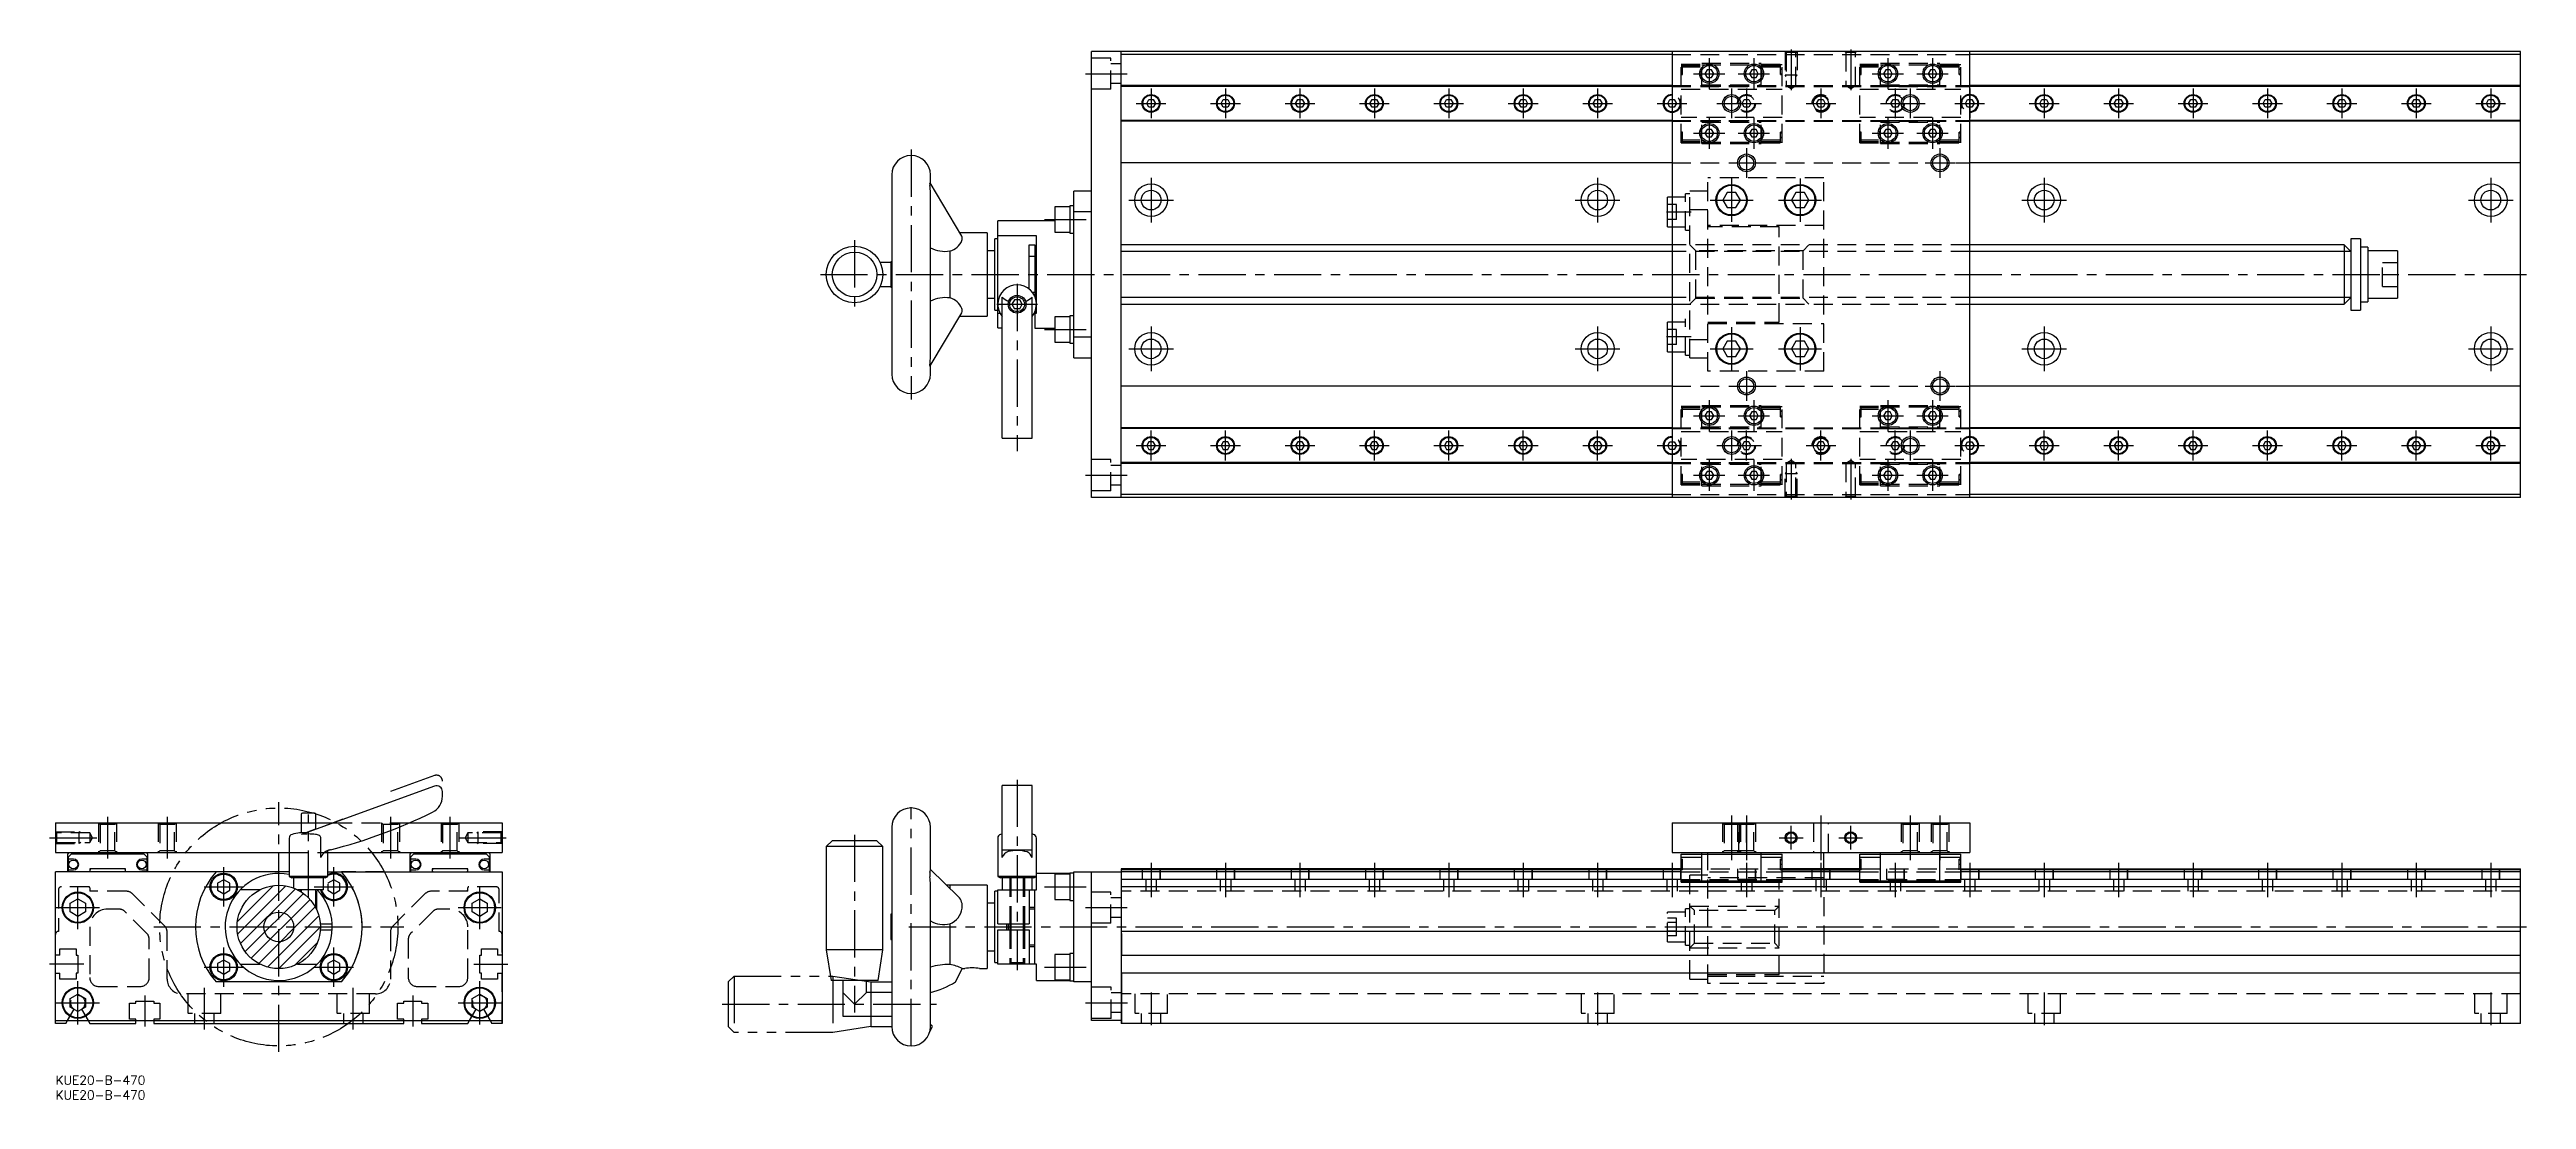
# Model space of a CAD drawing. Extents: x -2 to 830, y -8 to 345.
import ezdxf

# ---------------------------------------------------------------- set-up
doc = ezdxf.new("R2010")
doc.units = 0
doc.header["$LTSCALE"] = 0.5
for name, pattern in [('CENTER', [50.8, 31.75, -6.35, 6.35, -6.35]), ('DASHED', [19.05, 12.7, -6.35]), ('PHANTOM', [63.5, 31.75, -6.35, 6.35, -6.35, 6.35, -6.35])]:
    doc.linetypes.add(name, pattern=pattern)
for name, color, linetype in [('MSM_CENTER', 1, 'CENTER'), ('MSM_CONTINUOUS', 7, 'CONTINUOUS'), ('MSM_DASHED', 4, 'DASHED'), ('MSM_IMAGINARY', 6, 'PHANTOM'), ('MSM_NARROW', 5, 'CONTINUOUS'), ('MSM_PART_NUMBER', 7, 'CONTINUOUS')]:
    doc.layers.add(name, color=color, linetype=linetype)
doc.styles.get("Standard").update_dxf_attribs({"font": 'txt.shx', "height": 3, "bigfont": 'bigfont.shx'})

# ---------------------------------------------------------------- blocks, each defined once
blk = doc.blocks.new('*U6')
at = {"layer": 'MSM_PART_NUMBER'}
blk.add_text('KUE20-B-470', height=3, dxfattribs=at).set_placement((0, -3))
blk = doc.blocks.new('*U7')
at = {"layer": 'MSM_PART_NUMBER'}
blk.add_text('KUE20-B-470', height=3, dxfattribs=at).set_placement((0, -8))

msp = doc.modelspace()

# ---------------------------------------------------------------- linework, layer by layer
at = {"layer": 'MSM_CENTER'}
for p, q in [((555.52, 342.08), (555.52, 331.58)), ((570.52, 342.08), (570.52, 331.58)), ((583.02, 344.96), (583.02, 331.28)), ((603.02, 344.96), (603.02, 331.28)), ((615.52, 342.08), (615.52, 331.58)), ((630.52, 342.08), (630.52, 331.58)), ((346.02, 336.83), (360.02, 336.83)), ((546.6, 338.33), (546.05, 338.33)), ((550.27, 336.83), (560.77, 336.83)), ((565.27, 336.83), (575.77, 336.83)), ((580, 338.33), (579.45, 338.33)), ((606.6, 338.33), (606.05, 338.33)), ((610.27, 336.83), (620.77, 336.83)), ((625.27, 336.83), (635.77, 336.83)), ((640, 338.33), (639.45, 338.33)), ((363.02, 326.83), (373.02, 326.83)), ((368.02, 331.83), (368.02, 321.83)), ((388.02, 326.83), (398.02, 326.83)), ((393.02, 331.83), (393.02, 321.83)), ((413.02, 326.83), (423.02, 326.83)), ((418.02, 331.83), (418.02, 321.83)), ((438.02, 326.83), (448.02, 326.83)), ((443.02, 331.83), (443.02, 321.83)), ((463.02, 326.83), (473.02, 326.83)), ((468.02, 331.83), (468.02, 321.83)), ((488.02, 326.83), (498.02, 326.83)), ((493.02, 331.83), (493.02, 321.83)), ((513.02, 326.83), (523.02, 326.83)), ((518.02, 331.83), (518.02, 321.83)), ((538.02, 326.83), (548.02, 326.83)), ((543.02, 331.83), (543.02, 321.83)), ((558.02, 326.83), (573.02, 326.83)), ((563.02, 331.83), (563.02, 321.83)), ((568.02, 331.83), (568.02, 321.83)), ((588.02, 326.83), (598.02, 326.83)), ((593.02, 331.83), (593.02, 321.83)), ((613.02, 326.83), (628.02, 326.83)), ((618.02, 331.83), (618.02, 321.83)), ((623.02, 331.83), (623.02, 321.83)), ((638.02, 326.83), (648.02, 326.83)), ((643.02, 331.83), (643.02, 321.83)), ((663.02, 326.83), (673.02, 326.83)), ((668.02, 331.83), (668.02, 321.83)), ((688.02, 326.83), (698.02, 326.83)), ((693.02, 331.83), (693.02, 321.83)), ((713.02, 326.83), (723.02, 326.83)), ((718.02, 331.83), (718.02, 321.83)), ((738.02, 326.83), (748.02, 326.83)), ((743.02, 331.83), (743.02, 321.83)), ((763.02, 326.83), (773.02, 326.83)), ((768.02, 331.83), (768.02, 321.83)), ((788.02, 326.83), (798.02, 326.83)), ((793.02, 331.83), (793.02, 321.83)), ((813.02, 326.83), (823.02, 326.83)), ((818.02, 331.83), (818.02, 321.83)), ((550.27, 316.83), (560.77, 316.83)), ((555.52, 322.08), (555.52, 311.58)), ((565.27, 316.83), (575.77, 316.83)), ((570.52, 322.08), (570.52, 311.58)), ((610.27, 316.83), (620.77, 316.83)), ((615.52, 322.08), (615.52, 311.58)), ((625.27, 316.83), (635.77, 316.83)), ((630.52, 322.08), (630.52, 311.58)), ((287.42, 311.33), (287.42, 227.33)), ((546.6, 315.33), (546.05, 315.33)), ((568.02, 311.83), (568.02, 301.83)), ((580, 315.33), (579.45, 315.33)), ((606.6, 315.33), (606.05, 315.33)), ((633.02, 311.83), (633.02, 301.83)), ((640, 315.33), (639.45, 315.33)), ((368.02, 301.83), (368.02, 286.83)), ((518.02, 301.83), (518.02, 286.83)), ((563.02, 306.83), (573.02, 306.83)), ((563.02, 301.58), (563.02, 287.08)), ((586.02, 301.58), (586.02, 287.08)), ((628.02, 306.83), (638.02, 306.83)), ((668.02, 301.83), (668.02, 286.83)), ((818.02, 301.83), (818.02, 286.83)), ((360.52, 294.33), (375.52, 294.33)), ((510.52, 294.33), (525.52, 294.33)), ((555.77, 294.33), (570.27, 294.33)), ((578.77, 294.33), (593.27, 294.33)), ((660.52, 294.33), (675.52, 294.33)), ((810.52, 294.33), (825.52, 294.33)), ((332.2, 287.83), (346.2, 287.83)), ((549.4, 290.33), (541.15, 290.33)), ((268.42, 280.83), (268.42, 257.83)), ((256.92, 269.33), (830.02, 269.33)), ((316.2, 259.33), (329.85, 259.33)), ((323.02, 266.16), (323.02, 209.94)), ((332.2, 250.83), (346.2, 250.83)), ((368.02, 251.83), (368.02, 236.83)), ((518.02, 251.83), (518.02, 236.83)), ((563.02, 251.58), (563.02, 237.08)), ((586.02, 251.58), (586.02, 237.08)), ((668.02, 251.83), (668.02, 236.83)), ((818.02, 251.83), (818.02, 236.83)), ((360.52, 244.33), (375.52, 244.33)), ((510.52, 244.33), (525.52, 244.33)), ((549.4, 248.33), (541.15, 248.33)), ((555.77, 244.33), (570.27, 244.33)), ((578.77, 244.33), (593.27, 244.33)), ((660.52, 244.33), (675.52, 244.33)), ((810.52, 244.33), (825.52, 244.33)), ((568.02, 236.83), (568.02, 226.83)), ((633.02, 236.83), (633.02, 226.83)), ((555.52, 227.08), (555.52, 216.58)), ((563.02, 231.83), (573.02, 231.83)), ((570.52, 227.08), (570.52, 216.58)), ((615.52, 227.08), (615.52, 216.58)), ((628.02, 231.83), (638.02, 231.83)), ((630.52, 227.08), (630.52, 216.58)), ((368.02, 206.83), (368.02, 216.83)), ((393.02, 206.83), (393.02, 216.83)), ((418.02, 206.83), (418.02, 216.83)), ((443.02, 206.83), (443.02, 216.83)), ((468.02, 206.83), (468.02, 216.83)), ((493.02, 206.83), (493.02, 216.83)), ((518.02, 206.83), (518.02, 216.83)), ((543.02, 216.83), (543.02, 206.83)), ((546.6, 223.33), (546.05, 223.33)), ((550.27, 221.83), (560.77, 221.83)), ((563.02, 216.83), (563.02, 206.83)), ((565.27, 221.83), (575.77, 221.83)), ((568.02, 206.83), (568.02, 216.83)), ((580, 223.33), (579.45, 223.33)), ((593.02, 206.83), (593.02, 216.83)), ((606.6, 223.33), (606.05, 223.33)), ((610.27, 221.83), (620.77, 221.83)), ((618.02, 206.83), (618.02, 216.83)), ((623.02, 216.83), (623.02, 206.83)), ((625.27, 221.83), (635.77, 221.83)), ((640, 223.33), (639.45, 223.33)), ((643.02, 216.83), (643.02, 206.83)), ((668.02, 206.83), (668.02, 216.83)), ((693.02, 206.83), (693.02, 216.83)), ((718.02, 206.83), (718.02, 216.83)), ((743.02, 206.83), (743.02, 216.83)), ((768.02, 206.83), (768.02, 216.83)), ((793.02, 206.83), (793.02, 216.83)), ((818.02, 206.83), (818.02, 216.83)), ((363.02, 211.83), (373.02, 211.83)), ((388.02, 211.83), (398.02, 211.83)), ((413.02, 211.83), (423.02, 211.83)), ((438.02, 211.83), (448.02, 211.83)), ((463.02, 211.83), (473.02, 211.83)), ((488.02, 211.83), (498.02, 211.83)), ((513.02, 211.83), (523.02, 211.83)), ((538.02, 211.83), (548.02, 211.83)), ((558.02, 211.83), (573.02, 211.83)), ((588.02, 211.83), (598.02, 211.83)), ((613.02, 211.83), (628.02, 211.83)), ((638.02, 211.83), (648.02, 211.83)), ((663.02, 211.83), (673.02, 211.83)), ((688.02, 211.83), (698.02, 211.83)), ((713.02, 211.83), (723.02, 211.83)), ((738.02, 211.83), (748.02, 211.83)), ((763.02, 211.83), (773.02, 211.83)), ((788.02, 211.83), (798.02, 211.83)), ((813.02, 211.83), (823.02, 211.83)), ((346.02, 201.83), (360.02, 201.83)), ((546.6, 200.33), (546.05, 200.33)), ((550.27, 201.83), (560.77, 201.83)), ((555.52, 207.08), (555.52, 196.58)), ((565.27, 201.83), (575.77, 201.83)), ((570.52, 207.08), (570.52, 196.58)), ((580, 200.33), (579.45, 200.33)), ((583.02, 207.39), (583.02, 193.71)), ((603.02, 207.39), (603.02, 193.71)), ((606.6, 200.33), (606.05, 200.33)), ((610.27, 201.83), (620.77, 201.83)), ((615.52, 207.08), (615.52, 196.58)), ((625.27, 201.83), (635.77, 201.83)), ((630.52, 207.08), (630.52, 196.58)), ((640, 200.33), (639.45, 200.33)), ((75, 8), (75, 92)), ((323.02, 99.5), (323.02, 35.5)), ((17.5, 87), (17.5, 73)), ((37.5, 87), (37.5, 73)), ((85, 59.8), (85, 87.8)), ((112.5, 87), (112.5, 73)), ((132.5, 87), (132.5, 73)), ((287.42, 10), (287.42, 90.32)), ((563.02, 87.5), (563.02, 72.5)), ((568.02, 87.5), (568.02, 72.5)), ((583.02, 76), (583.02, 84)), ((593.02, 87.5), (593.02, 72.5)), ((603.02, 76), (603.02, 84)), ((623.02, 87.5), (623.02, 72.5)), ((633.02, 87.5), (633.02, 72.5)), ((-2, 80), (14.44, 80)), ((135.56, 80), (152, 80)), ((268.42, 81), (268.42, 21.25)), ((579.02, 80), (587.02, 80)), ((599.02, 80), (607.02, 80)), ((56.5, 56.9), (56.5, 70.1)), ((93.5, 56.9), (93.5, 70.1)), ((368.02, 71.5), (368.02, 60)), ((393.02, 71.5), (393.02, 60)), ((418.02, 71.5), (418.02, 60)), ((443.02, 71.5), (443.02, 60)), ((468.02, 71.5), (468.02, 60)), ((493.02, 71.5), (493.02, 60)), ((518.02, 71.5), (518.02, 60)), ((543.02, 71.5), (543.02, 60)), ((546.6, 71), (546.05, 71)), ((568.02, 71.5), (568.02, 60)), ((580, 71), (579.45, 71)), ((593.02, 71.5), (593.02, 60)), ((606.6, 71), (606.05, 71)), ((618.02, 71.5), (618.02, 60)), ((640, 71), (639.45, 71)), ((643.02, 71.5), (643.02, 60)), ((668.02, 71.5), (668.02, 60)), ((693.02, 71.5), (693.02, 60)), ((718.02, 71.5), (718.02, 60)), ((743.02, 71.5), (743.02, 60)), ((768.02, 71.5), (768.02, 60)), ((793.02, 71.5), (793.02, 60)), ((818.02, 71.5), (818.02, 60)), ((7.5, 49.25), (7.5, 63.75)), ((49.9, 63.5), (63.1, 63.5)), ((86.9, 63.5), (100.1, 63.5)), ((142.5, 49.25), (142.5, 63.75)), ((332.2, 63.5), (346.2, 63.5)), ((0.25, 56.5), (14.75, 56.5)), ((33, 50), (117, 50)), ((135.25, 56.5), (149.75, 56.5)), ((286.62, 50), (830.02, 50)), ((346.02, 56.5), (360.02, 56.5)), ((56.5, 29.9), (56.5, 43.1)), ((93.5, 29.9), (93.5, 43.1)), ((9.5, 37.5), (-2, 37.5)), ((49.9, 36.5), (63.1, 36.5)), ((86.9, 36.5), (100.1, 36.5)), ((140.5, 37.5), (152, 37.5)), ((332.2, 36.5), (346.2, 36.5)), ((7.5, 17.25), (7.5, 31.75)), ((30, 27), (30, 16.5)), ((50, 15.5), (50, 29.5)), ((100, 15.5), (100, 29.5)), ((120, 27), (120, 16.5)), ((142.5, 17.25), (142.5, 31.75)), ((368.02, 28), (368.02, 17)), ((518.02, 28), (518.02, 17)), ((668.02, 28), (668.02, 17)), ((818.02, 28), (818.02, 17)), ((0.25, 24.5), (14.75, 24.5)), ((135.25, 24.5), (149.75, 24.5)), ((223.92, 24), (295.92, 24)), ((346.02, 24.5), (360.07, 24.5))]:
    msp.add_line(p, q, dxfattribs=at)
at = {"layer": 'MSM_CONTINUOUS'}
for p, q in [((358.02, 344.33), (348.02, 344.33)), ((348.02, 194.33), (348.02, 344.33)), ((358.02, 194.33), (358.02, 344.33)), ((358.02, 344.28), (358.07, 344.28)), ((543.02, 343.33), (358.02, 343.33)), ((828.02, 344.33), (358.07, 344.33)), ((358.07, 344.33), (358.07, 344.28)), ((543.02, 344.33), (543.02, 194.33)), ((643.02, 194.33), (643.02, 344.33)), ((828.02, 343.33), (643.02, 343.33)), ((828.02, 194.33), (828.02, 344.33)), ((543.02, 332.83), (358.02, 332.83)), ((554.78, 338.11), (554.05, 336.83)), ((554.05, 336.83), (554.78, 335.55)), ((556.26, 338.11), (554.78, 338.11)), ((554.78, 335.55), (556.26, 335.55)), ((557, 336.83), (556.26, 338.11)), ((556.26, 335.55), (557, 336.83)), ((569.78, 338.11), (569.05, 336.83)), ((569.05, 336.83), (569.78, 335.55)), ((571.26, 338.11), (569.78, 338.11)), ((569.78, 335.55), (571.26, 335.55)), ((572, 336.83), (571.26, 338.11)), ((571.26, 335.55), (572, 336.83)), ((614.78, 338.11), (614.05, 336.83)), ((614.05, 336.83), (614.78, 335.55)), ((616.26, 338.11), (614.78, 338.11)), ((614.78, 335.55), (616.26, 335.55)), ((617, 336.83), (616.26, 338.11)), ((616.26, 335.55), (617, 336.83)), ((629.78, 338.11), (629.05, 336.83)), ((629.05, 336.83), (629.78, 335.55)), ((631.26, 338.11), (629.78, 338.11)), ((629.78, 335.55), (631.26, 335.55)), ((632, 336.83), (631.26, 338.11)), ((631.26, 335.55), (632, 336.83)), ((828.02, 332.83), (643.02, 332.83)), ((827.97, 320.83), (827.97, 332.83)), ((543.02, 332.53), (358.02, 332.53)), ((366.55, 326.83), (367.28, 328.11)), ((367.28, 325.55), (366.55, 326.83)), ((367.28, 328.11), (368.76, 328.11)), ((368.76, 325.55), (367.28, 325.55)), ((368.76, 328.11), (369.5, 326.83)), ((369.5, 326.83), (368.76, 325.55)), ((391.55, 326.83), (392.28, 328.11)), ((392.28, 325.55), (391.55, 326.83)), ((392.28, 328.11), (393.76, 328.11)), ((393.76, 325.55), (392.28, 325.55)), ((393.76, 328.11), (394.5, 326.83)), ((394.5, 326.83), (393.76, 325.55)), ((416.55, 326.83), (417.28, 328.11)), ((417.28, 325.55), (416.55, 326.83)), ((417.28, 328.11), (418.76, 328.11)), ((418.76, 325.55), (417.28, 325.55)), ((418.76, 328.11), (419.5, 326.83)), ((419.5, 326.83), (418.76, 325.55)), ((441.55, 326.83), (442.28, 328.11)), ((442.28, 325.55), (441.55, 326.83)), ((442.28, 328.11), (443.76, 328.11)), ((443.76, 325.55), (442.28, 325.55)), ((443.76, 328.11), (444.5, 326.83)), ((444.5, 326.83), (443.76, 325.55)), ((466.55, 326.83), (467.28, 328.11)), ((467.28, 325.55), (466.55, 326.83)), ((467.28, 328.11), (468.76, 328.11)), ((468.76, 325.55), (467.28, 325.55)), ((468.76, 328.11), (469.5, 326.83)), ((469.5, 326.83), (468.76, 325.55)), ((491.55, 326.83), (492.28, 328.11)), ((492.28, 325.55), (491.55, 326.83)), ((492.28, 328.11), (493.76, 328.11)), ((493.76, 325.55), (492.28, 325.55)), ((493.76, 328.11), (494.5, 326.83)), ((494.5, 326.83), (493.76, 325.55)), ((516.55, 326.83), (517.28, 328.11)), ((517.28, 325.55), (516.55, 326.83)), ((517.28, 328.11), (518.76, 328.11)), ((518.76, 325.55), (517.28, 325.55)), ((518.76, 328.11), (519.5, 326.83)), ((519.5, 326.83), (518.76, 325.55)), ((541.55, 326.83), (542.28, 328.11)), ((542.28, 325.55), (541.55, 326.83)), ((542.28, 328.11), (543.02, 328.11)), ((543.02, 325.55), (542.28, 325.55)), ((591.55, 326.83), (592.28, 328.11)), ((592.28, 325.55), (591.55, 326.83)), ((592.28, 328.11), (593.76, 328.11)), ((593.76, 325.55), (592.28, 325.55)), ((593.76, 328.11), (594.5, 326.83)), ((594.5, 326.83), (593.76, 325.55)), ((827.97, 332.53), (643.02, 332.53)), ((643.02, 328.11), (643.76, 328.11)), ((643.76, 325.55), (643.02, 325.55)), ((643.76, 328.11), (644.5, 326.83)), ((644.5, 326.83), (643.76, 325.55)), ((666.55, 326.83), (667.28, 328.11)), ((667.28, 325.55), (666.55, 326.83)), ((667.28, 328.11), (668.76, 328.11)), ((668.76, 325.55), (667.28, 325.55)), ((668.76, 328.11), (669.5, 326.83)), ((669.5, 326.83), (668.76, 325.55)), ((691.55, 326.83), (692.28, 328.11)), ((692.28, 325.55), (691.55, 326.83)), ((692.28, 328.11), (693.76, 328.11)), ((693.76, 325.55), (692.28, 325.55)), ((693.76, 328.11), (694.5, 326.83)), ((694.5, 326.83), (693.76, 325.55)), ((716.55, 326.83), (717.28, 328.11)), ((717.28, 325.55), (716.55, 326.83)), ((717.28, 328.11), (718.76, 328.11)), ((718.76, 325.55), (717.28, 325.55)), ((718.76, 328.11), (719.5, 326.83)), ((719.5, 326.83), (718.76, 325.55)), ((741.55, 326.83), (742.28, 328.11)), ((742.28, 325.55), (741.55, 326.83)), ((742.28, 328.11), (743.76, 328.11)), ((743.76, 325.55), (742.28, 325.55)), ((743.76, 328.11), (744.5, 326.83)), ((744.5, 326.83), (743.76, 325.55)), ((766.55, 326.83), (767.28, 328.11)), ((767.28, 325.55), (766.55, 326.83)), ((767.28, 328.11), (768.76, 328.11)), ((768.76, 325.55), (767.28, 325.55)), ((768.76, 328.11), (769.5, 326.83)), ((769.5, 326.83), (768.76, 325.55)), ((791.55, 326.83), (792.28, 328.11)), ((792.28, 325.55), (791.55, 326.83)), ((792.28, 328.11), (793.76, 328.11)), ((793.76, 325.55), (792.28, 325.55)), ((793.76, 328.11), (794.5, 326.83)), ((794.5, 326.83), (793.76, 325.55)), ((816.55, 326.83), (817.28, 328.11)), ((817.28, 325.55), (816.55, 326.83)), ((817.28, 328.11), (818.76, 328.11)), ((818.76, 325.55), (817.28, 325.55)), ((818.76, 328.11), (819.5, 326.83)), ((819.5, 326.83), (818.76, 325.55)), ((543.02, 321.13), (358.02, 321.13)), ((543.02, 320.83), (358.02, 320.83)), ((554.78, 318.11), (554.05, 316.83)), ((554.05, 316.83), (554.78, 315.55)), ((556.26, 318.11), (554.78, 318.11)), ((557, 316.83), (556.26, 318.11)), ((556.26, 315.55), (557, 316.83)), ((569.78, 318.11), (569.05, 316.83)), ((569.05, 316.83), (569.78, 315.55)), ((571.26, 318.11), (569.78, 318.11)), ((572, 316.83), (571.26, 318.11)), ((571.26, 315.55), (572, 316.83)), ((614.78, 318.11), (614.05, 316.83)), ((614.05, 316.83), (614.78, 315.55)), ((616.26, 318.11), (614.78, 318.11)), ((617, 316.83), (616.26, 318.11)), ((616.26, 315.55), (617, 316.83)), ((629.78, 318.11), (629.05, 316.83)), ((629.05, 316.83), (629.78, 315.55)), ((631.26, 318.11), (629.78, 318.11)), ((632, 316.83), (631.26, 318.11)), ((631.26, 315.55), (632, 316.83)), ((827.97, 321.13), (643.02, 321.13)), ((827.97, 320.83), (643.02, 320.83)), ((554.78, 315.55), (556.26, 315.55)), ((569.78, 315.55), (571.26, 315.55)), ((614.78, 315.55), (616.26, 315.55)), ((629.78, 315.55), (631.26, 315.55)), ((280.92, 302.83), (280.92, 235.83)), ((304.42, 282.19), (293.83, 300.09)), ((293.92, 299.93), (293.92, 302.83)), ((543.02, 306.83), (358.02, 306.83)), ((828.02, 306.83), (643.02, 306.83)), ((293.92, 241.86), (293.92, 296.8)), ((335.72, 292.08), (335.72, 283.58)), ((340.72, 292.08), (335.72, 292.08)), ((340.72, 292.43), (340.72, 283.23)), ((342.02, 292.43), (340.72, 292.43)), ((342.02, 241.33), (342.02, 297.33)), ((348.02, 297.33), (342.02, 297.33)), ((541.52, 285.33), (541.52, 295.33)), ((543.02, 295.33), (541.52, 295.33)), ((561.56, 296.87), (560.09, 294.33)), ((560.09, 294.33), (561.56, 291.79)), ((564.49, 296.87), (561.56, 296.87)), ((561.56, 291.79), (564.49, 291.79)), ((565.96, 294.33), (564.49, 296.87)), ((564.49, 291.79), (565.96, 294.33)), ((584.56, 296.87), (583.09, 294.33)), ((583.09, 294.33), (584.56, 291.79)), ((587.49, 296.87), (584.56, 296.87)), ((584.56, 291.79), (587.49, 291.79)), ((588.96, 294.33), (587.49, 296.87)), ((587.49, 291.79), (588.96, 294.33)), ((312.92, 283.33), (303.74, 283.33)), ((312.92, 283.33), (312.92, 255.33)), ((316.52, 251.36), (316.52, 287.33)), ((335.72, 287.33), (316.52, 287.33)), ((335.72, 283.58), (340.72, 283.58)), ((340.72, 283.23), (342.02, 283.23)), ((348.02, 290.35), (342.02, 290.35)), ((541.52, 285.33), (543.02, 285.33)), ((300.42, 277.23), (300.42, 261.44)), ((315.52, 277.33), (312.92, 277.33)), ((315.52, 257.33), (315.52, 281.33)), ((316.52, 281.33), (315.52, 281.33)), ((329.52, 282.29), (316.52, 282.29)), ((327.02, 279.33), (329.02, 279.33)), ((327.02, 264.46), (327.02, 279.33)), ((329.02, 275.33), (327.02, 275.33)), ((329.02, 279.33), (329.02, 261.83)), ((329.52, 256.38), (329.52, 282.29)), ((543.02, 279.33), (358.02, 279.33)), ((768.77, 279.33), (643.02, 279.33)), ((771.02, 277.08), (768.77, 279.33)), ((768.77, 279.33), (768.77, 259.33)), ((771.02, 281.33), (771.02, 257.33)), ((774.22, 281.33), (771.02, 281.33)), ((774.22, 281.33), (774.22, 257.33)), ((776.72, 278.53), (774.22, 278.53)), ((776.72, 278.53), (776.72, 260.13)), ((786.72, 277.33), (776.72, 277.33)), ((786.72, 277.33), (786.72, 261.33)), ((280.62, 273.33), (277.04, 273.33)), ((280.62, 273.58), (280.62, 265.08)), ((280.92, 273.58), (280.62, 273.58)), ((277.04, 265.33), (280.62, 265.33)), ((280.62, 265.08), (280.92, 265.08)), ((312.92, 261.33), (315.52, 261.33)), ((318.02, 214.33), (318.02, 261.67)), ((322.16, 260.83), (321.29, 259.33)), ((321.29, 259.33), (322.16, 257.83)), ((323.89, 260.83), (322.16, 260.83)), ((324.76, 259.33), (323.89, 260.83)), ((323.89, 257.83), (324.76, 259.33)), ((328.02, 214.33), (328.02, 261.67)), ((328.15, 263.33), (329.02, 263.33)), ((358.02, 259.33), (543.02, 259.33)), ((643.02, 259.33), (768.77, 259.33)), ((768.77, 259.33), (771.02, 261.58)), ((774.22, 260.13), (776.72, 260.13)), ((776.72, 261.33), (786.72, 261.33)), ((293.83, 238.58), (304.42, 256.48)), ((303.74, 255.33), (312.92, 255.33)), ((315.52, 257.33), (316.52, 257.33)), ((316.52, 256.38), (317.23, 256.38)), ((316.52, 251.36), (318.02, 251.36)), ((323.89, 257.83), (322.16, 257.83)), ((329.02, 256.83), (329.02, 251.33)), ((329.02, 256.38), (329.52, 256.38)), ((329.02, 251.33), (335.72, 251.33)), ((335.72, 255.08), (335.72, 246.58)), ((340.72, 255.08), (335.72, 255.08)), ((340.72, 255.43), (340.72, 246.23)), ((342.02, 255.43), (340.72, 255.43)), ((541.52, 243.33), (541.52, 253.33)), ((543.02, 253.33), (541.52, 253.33)), ((771.02, 257.33), (774.22, 257.33)), ((335.72, 246.58), (340.72, 246.58)), ((340.72, 246.23), (342.02, 246.23)), ((342.02, 248.32), (348.02, 248.32)), ((342.02, 241.33), (348.02, 241.33)), ((541.52, 243.33), (543.02, 243.33)), ((561.56, 246.87), (560.09, 244.33)), ((560.09, 244.33), (561.56, 241.79)), ((564.49, 246.87), (561.56, 246.87)), ((561.56, 241.79), (564.49, 241.79)), ((565.96, 244.33), (564.49, 246.87)), ((564.49, 241.79), (565.96, 244.33)), ((584.56, 246.87), (583.09, 244.33)), ((583.09, 244.33), (584.56, 241.79)), ((587.49, 246.87), (584.56, 246.87)), ((584.56, 241.79), (587.49, 241.79)), ((588.96, 244.33), (587.49, 246.87)), ((587.49, 241.79), (588.96, 244.33)), ((293.92, 235.83), (293.92, 238.74)), ((543.02, 231.83), (358.02, 231.83)), ((828.02, 231.83), (643.02, 231.83)), ((543.02, 217.83), (358.02, 217.83)), ((543.02, 217.53), (358.02, 217.53)), ((554.78, 223.11), (554.05, 221.83)), ((554.05, 221.83), (554.78, 220.55)), ((556.26, 223.11), (554.78, 223.11)), ((554.78, 220.55), (556.26, 220.55)), ((557, 221.83), (556.26, 223.11)), ((556.26, 220.55), (557, 221.83)), ((569.78, 223.11), (569.05, 221.83)), ((569.05, 221.83), (569.78, 220.55)), ((571.26, 223.11), (569.78, 223.11)), ((569.78, 220.55), (571.26, 220.55)), ((572, 221.83), (571.26, 223.11)), ((571.26, 220.55), (572, 221.83)), ((614.78, 223.11), (614.05, 221.83)), ((614.05, 221.83), (614.78, 220.55)), ((616.26, 223.11), (614.78, 223.11)), ((614.78, 220.55), (616.26, 220.55)), ((617, 221.83), (616.26, 223.11)), ((616.26, 220.55), (617, 221.83)), ((629.78, 223.11), (629.05, 221.83)), ((629.05, 221.83), (629.78, 220.55)), ((631.26, 223.11), (629.78, 223.11)), ((629.78, 220.55), (631.26, 220.55)), ((632, 221.83), (631.26, 223.11)), ((631.26, 220.55), (632, 221.83)), ((827.97, 217.83), (643.02, 217.83)), ((827.97, 217.53), (643.02, 217.53)), ((827.97, 205.83), (827.97, 217.83)), ((318.02, 214.33), (328.02, 214.33)), ((367.28, 213.11), (366.55, 211.83)), ((366.55, 211.83), (367.28, 210.55)), ((368.76, 213.11), (367.28, 213.11)), ((367.28, 210.55), (368.76, 210.55)), ((369.5, 211.83), (368.76, 213.11)), ((368.76, 210.55), (369.5, 211.83)), ((392.28, 213.11), (391.55, 211.83)), ((391.55, 211.83), (392.28, 210.55)), ((393.76, 213.11), (392.28, 213.11)), ((392.28, 210.55), (393.76, 210.55)), ((394.5, 211.83), (393.76, 213.11)), ((393.76, 210.55), (394.5, 211.83)), ((417.28, 213.11), (416.55, 211.83)), ((416.55, 211.83), (417.28, 210.55)), ((418.76, 213.11), (417.28, 213.11)), ((417.28, 210.55), (418.76, 210.55)), ((419.5, 211.83), (418.76, 213.11)), ((418.76, 210.55), (419.5, 211.83)), ((442.28, 213.11), (441.55, 211.83)), ((441.55, 211.83), (442.28, 210.55)), ((443.76, 213.11), (442.28, 213.11)), ((442.28, 210.55), (443.76, 210.55)), ((444.5, 211.83), (443.76, 213.11)), ((443.76, 210.55), (444.5, 211.83)), ((467.28, 213.11), (466.55, 211.83)), ((466.55, 211.83), (467.28, 210.55)), ((468.76, 213.11), (467.28, 213.11)), ((467.28, 210.55), (468.76, 210.55)), ((469.5, 211.83), (468.76, 213.11)), ((468.76, 210.55), (469.5, 211.83)), ((492.28, 213.11), (491.55, 211.83)), ((491.55, 211.83), (492.28, 210.55)), ((493.76, 213.11), (492.28, 213.11)), ((492.28, 210.55), (493.76, 210.55)), ((494.5, 211.83), (493.76, 213.11)), ((493.76, 210.55), (494.5, 211.83)), ((517.28, 213.11), (516.55, 211.83)), ((516.55, 211.83), (517.28, 210.55)), ((518.76, 213.11), (517.28, 213.11)), ((517.28, 210.55), (518.76, 210.55)), ((519.5, 211.83), (518.76, 213.11)), ((518.76, 210.55), (519.5, 211.83)), ((541.55, 211.83), (542.28, 213.11)), ((542.28, 210.55), (541.55, 211.83)), ((542.28, 213.11), (543.02, 213.11)), ((543.02, 210.55), (542.28, 210.55)), ((592.28, 213.11), (591.55, 211.83)), ((591.55, 211.83), (592.28, 210.55)), ((593.76, 213.11), (592.28, 213.11)), ((592.28, 210.55), (593.76, 210.55)), ((594.5, 211.83), (593.76, 213.11)), ((593.76, 210.55), (594.5, 211.83)), ((643.02, 213.11), (643.76, 213.11)), ((643.76, 210.55), (643.02, 210.55)), ((643.76, 213.11), (644.5, 211.83)), ((644.5, 211.83), (643.76, 210.55)), ((667.28, 213.11), (666.55, 211.83)), ((666.55, 211.83), (667.28, 210.55)), ((668.76, 213.11), (667.28, 213.11)), ((667.28, 210.55), (668.76, 210.55)), ((669.5, 211.83), (668.76, 213.11)), ((668.76, 210.55), (669.5, 211.83)), ((692.28, 213.11), (691.55, 211.83)), ((691.55, 211.83), (692.28, 210.55)), ((693.76, 213.11), (692.28, 213.11)), ((692.28, 210.55), (693.76, 210.55)), ((694.5, 211.83), (693.76, 213.11)), ((693.76, 210.55), (694.5, 211.83)), ((717.28, 213.11), (716.55, 211.83)), ((716.55, 211.83), (717.28, 210.55)), ((718.76, 213.11), (717.28, 213.11)), ((717.28, 210.55), (718.76, 210.55)), ((719.5, 211.83), (718.76, 213.11)), ((718.76, 210.55), (719.5, 211.83)), ((742.28, 213.11), (741.55, 211.83)), ((741.55, 211.83), (742.28, 210.55)), ((743.76, 213.11), (742.28, 213.11)), ((742.28, 210.55), (743.76, 210.55)), ((744.5, 211.83), (743.76, 213.11)), ((743.76, 210.55), (744.5, 211.83)), ((767.28, 213.11), (766.55, 211.83)), ((766.55, 211.83), (767.28, 210.55)), ((768.76, 213.11), (767.28, 213.11)), ((767.28, 210.55), (768.76, 210.55)), ((769.5, 211.83), (768.76, 213.11)), ((768.76, 210.55), (769.5, 211.83)), ((792.28, 213.11), (791.55, 211.83)), ((791.55, 211.83), (792.28, 210.55)), ((793.76, 213.11), (792.28, 213.11)), ((792.28, 210.55), (793.76, 210.55)), ((794.5, 211.83), (793.76, 213.11)), ((793.76, 210.55), (794.5, 211.83)), ((817.28, 213.11), (816.55, 211.83)), ((816.55, 211.83), (817.28, 210.55)), ((818.76, 213.11), (817.28, 213.11)), ((817.28, 210.55), (818.76, 210.55)), ((819.5, 211.83), (818.76, 213.11)), ((818.76, 210.55), (819.5, 211.83)), ((543.02, 206.13), (358.02, 206.13)), ((543.02, 205.83), (358.02, 205.83)), ((554.78, 203.11), (554.05, 201.83)), ((554.05, 201.83), (554.78, 200.55)), ((556.26, 203.11), (554.78, 203.11)), ((554.78, 200.55), (556.26, 200.55)), ((557, 201.83), (556.26, 203.11)), ((556.26, 200.55), (557, 201.83)), ((569.78, 203.11), (569.05, 201.83)), ((569.05, 201.83), (569.78, 200.55)), ((571.26, 203.11), (569.78, 203.11)), ((569.78, 200.55), (571.26, 200.55)), ((572, 201.83), (571.26, 203.11)), ((571.26, 200.55), (572, 201.83)), ((614.78, 203.11), (614.05, 201.83)), ((614.05, 201.83), (614.78, 200.55)), ((616.26, 203.11), (614.78, 203.11)), ((614.78, 200.55), (616.26, 200.55)), ((617, 201.83), (616.26, 203.11)), ((616.26, 200.55), (617, 201.83)), ((629.78, 203.11), (629.05, 201.83)), ((629.05, 201.83), (629.78, 200.55)), ((631.26, 203.11), (629.78, 203.11)), ((629.78, 200.55), (631.26, 200.55)), ((632, 201.83), (631.26, 203.11)), ((631.26, 200.55), (632, 201.83)), ((827.97, 206.13), (643.02, 206.13)), ((828.02, 205.83), (643.02, 205.83)), ((358.02, 194.33), (348.02, 194.33)), ((543.02, 195.33), (358.02, 195.33)), ((358.07, 194.38), (358.02, 194.38)), ((358.07, 194.38), (358.07, 194.33)), ((828.02, 194.33), (358.07, 194.33)), ((828.02, 195.33), (643.02, 195.33)), ((127.32, 97.38), (82.66, 81.13)), ((130, 93.95), (130, 95.5)), ((318.02, 73.36), (318.02, 97.5)), ((328.02, 97.5), (318.02, 97.5)), ((328.02, 73.36), (328.02, 97.5)), ((0, 85), (82.5, 85)), ((0, 85), (0, 75)), ((82.5, 87.8), (82.5, 81.62)), ((87, 88.3), (83, 88.3)), ((87.5, 82.89), (87.5, 87.8)), ((87.5, 85), (93.31, 85)), ((118.89, 85), (150, 85)), ((150, 85), (150, 75)), ((280.92, 83.5), (280.92, 16.5)), ((293.92, 69.17), (293.92, 83.5)), ((543.02, 85), (543.02, 75)), ((543.02, 85), (643.02, 85)), ((643.02, 85), (643.02, 75)), ((0, 75), (78.5, 75)), ((4.5, 75), (4, 74.5)), ((11.75, 74.5), (11.25, 75)), ((23.75, 75), (23.25, 74.5)), ((31, 74.5), (30.5, 75)), ((78.5, 79.87), (78.5, 67)), ((84.03, 81.62), (82, 81.62)), ((89.15, 73.36), (89.15, 79.87)), ((91.5, 67), (91.5, 75.7)), ((91.5, 75), (150, 75)), ((119.5, 75), (119, 74.5)), ((126.75, 74.5), (126.25, 75)), ((138.75, 75), (138.25, 74.5)), ((146, 74.5), (145.5, 75)), ((260.92, 79), (258.92, 77)), ((258.92, 77), (258.92, 42.33)), ((277.92, 77), (258.92, 77)), ((275.92, 79), (260.92, 79)), ((277.92, 77), (275.92, 79)), ((277.92, 42.33), (277.92, 77)), ((316.52, 79.87), (316.52, 67)), ((318.02, 75.92), (328.02, 75.92)), ((329.52, 62.5), (329.52, 79.87)), ((543.02, 75), (643.02, 75)), ((553.07, 65), (553.07, 75)), ((572.97, 65), (572.97, 75)), ((594.02, 69.5), (594.02, 75)), ((613.07, 65), (613.07, 75)), ((632.97, 65), (632.97, 75)), ((0, 17.5), (0, 68.5)), ((78.5, 68.5), (0, 68.5)), ((4, 74.5), (4, 68.5)), ((5.25, 74.5), (4.25, 73.5)), ((4.25, 73.5), (4.25, 68.5)), ((6, 72.8), (4.25, 72.8)), ((4.25, 69.2), (6, 69.2)), ((29.75, 74.5), (5.25, 74.5)), ((23.5, 69.5), (11.5, 69.5)), ((11.8, 69.5), (11.5, 69.2)), ((11.5, 69.5), (11.5, 68.55)), ((23.5, 69.2), (23.2, 69.5)), ((23.5, 68.55), (23.5, 69.5)), ((30.75, 72.8), (29, 72.8)), ((29, 69.2), (30.75, 69.2)), ((30.75, 73.5), (29.75, 74.5)), ((30.75, 68.5), (30.75, 73.5)), ((31, 68.5), (31, 74.5)), ((78.5, 67), (79.37, 66.5)), ((91.5, 67), (78.5, 67)), ((90.63, 66.5), (91.5, 67)), ((91.5, 68.5), (150, 68.5)), ((119, 74.5), (119, 68.5)), ((120.25, 74.5), (119.25, 73.5)), ((119.25, 73.5), (119.25, 68.5)), ((121, 72.8), (119.25, 72.8)), ((119.25, 69.2), (121, 69.2)), ((144.75, 74.5), (120.25, 74.5)), ((138.5, 69.5), (126.5, 69.5)), ((126.8, 69.5), (126.5, 69.2)), ((126.5, 69.5), (126.5, 68.55)), ((138.5, 69.2), (138.2, 69.5)), ((138.5, 68.55), (138.5, 69.5)), ((145.75, 72.8), (144, 72.8)), ((144, 69.2), (145.75, 69.2)), ((145.75, 73.5), (144.75, 74.5)), ((145.75, 68.5), (145.75, 73.5)), ((146, 68.5), (146, 74.5)), ((150, 68.5), (150, 17.5)), ((303.35, 60.15), (293.92, 69.35)), ((329.52, 67), (316.52, 67)), ((316.52, 67), (317.39, 66.5)), ((328.66, 66.5), (329.52, 67)), ((340.72, 68), (329.52, 68)), ((340.72, 67.75), (335.72, 67.75)), ((335.72, 67.75), (335.72, 59.25)), ((342.02, 68.1), (340.72, 68.1)), ((340.72, 68.1), (340.72, 58.9)), ((342.02, 31.5), (342.02, 68.5)), ((342.02, 68.5), (358.02, 68.5)), ((348.02, 18.5), (348.02, 68.5)), ((546.57, 69.5), (358.02, 69.5)), ((358.02, 69.5), (358.02, 17.5)), ((546.57, 69.2), (358.02, 69.2)), ((546.07, 68.55), (358.02, 68.55)), ((546.07, 74.5), (579.97, 74.5)), ((546.07, 65), (546.07, 74.5)), ((546.07, 73.5), (553.07, 73.5)), ((546.07, 72.8), (546.57, 72.8)), ((546.57, 72.5), (546.07, 72.5)), ((546.57, 69.2), (546.07, 69.2)), ((546.57, 69.2), (546.57, 72.8)), ((572.97, 73.5), (579.97, 73.5)), ((579.47, 69.2), (579.47, 72.8)), ((579.97, 72.8), (579.47, 72.8)), ((579.97, 72.5), (579.47, 72.5)), ((606.57, 69.5), (579.47, 69.5)), ((579.47, 69.2), (606.07, 69.2)), ((579.47, 69.2), (579.97, 69.2)), ((579.97, 65), (579.97, 74.5)), ((606.07, 68.55), (579.97, 68.55)), ((606.07, 65), (606.07, 74.5)), ((606.07, 74.5), (639.97, 74.5)), ((606.07, 73.5), (613.07, 73.5)), ((606.07, 72.8), (606.57, 72.8)), ((606.57, 72.5), (606.07, 72.5)), ((606.57, 69.2), (606.07, 69.2)), ((606.57, 69.2), (606.57, 72.8)), ((632.97, 73.5), (639.97, 73.5)), ((639.97, 72.8), (639.47, 72.8)), ((639.47, 69.2), (639.47, 72.8)), ((639.97, 72.5), (639.47, 72.5)), ((639.47, 69.5), (827.97, 69.5)), ((639.97, 65), (639.97, 74.5)), ((827.97, 69.2), (639.97, 69.2)), ((827.97, 68.55), (639.97, 68.55)), ((827.97, 63.5), (827.97, 69.5)), ((4.96, 57.97), (7.5, 59.43)), ((7.5, 59.43), (10.04, 57.97)), ((56.5, 65.86), (54.46, 64.68)), ((54.46, 64.68), (54.46, 62.32)), ((54.46, 62.32), (56.5, 61.14)), ((58.54, 64.68), (56.5, 65.86)), ((56.5, 61.14), (58.54, 62.32)), ((58.54, 62.32), (58.54, 64.68)), ((68.7, 62.5), (62.05, 62.5)), ((90.63, 66.5), (79.37, 66.5)), ((80, 66.5), (80, 63.08)), ((90, 62.5), (81.3, 62.5)), ((90, 62.5), (90, 66.5)), ((91.46, 64.48), (91.46, 62.32)), ((91.46, 62.32), (93.5, 61.14)), ((93.5, 65.86), (91.5, 64.7)), ((95.54, 64.68), (93.5, 65.86)), ((93.5, 61.14), (95.54, 62.32)), ((95.54, 62.32), (95.54, 64.68)), ((139.96, 57.97), (142.5, 59.43)), ((142.5, 59.43), (145.04, 57.97)), ((293.92, 16.5), (293.92, 64.22)), ((300.42, 64), (299.31, 64.1)), ((312.92, 64), (300.42, 64)), ((300.42, 64), (300.42, 63.01)), ((312.92, 64), (312.92, 36)), ((315.52, 38), (315.52, 62)), ((316.52, 62), (315.52, 62)), ((316.52, 51), (316.52, 62.5)), ((316.52, 62.5), (329.52, 62.5)), ((328.66, 66.5), (317.39, 66.5)), ((318.02, 66.5), (318.02, 62.5)), ((327.02, 62.5), (327.02, 51)), ((328.02, 62.5), (328.02, 66.5)), ((329.02, 37.5), (329.02, 62.5)), ((335.72, 59.25), (340.72, 59.25)), ((340.72, 58.9), (342.02, 58.9)), ((546.07, 65.95), (358.02, 65.95)), ((828.02, 63.5), (358.02, 63.5)), ((546.07, 65.5), (579.97, 65.5)), ((546.07, 65), (579.97, 65)), ((606.07, 65.95), (579.97, 65.95)), ((606.07, 65.5), (639.97, 65.5)), ((606.07, 65), (639.97, 65)), ((827.97, 65.95), (639.97, 65.95)), ((828.02, 17.5), (828.02, 63.5)), ((4.96, 55.03), (4.96, 57.97)), ((7.5, 53.57), (4.96, 55.03)), ((10.04, 55.03), (7.5, 53.57)), ((10.04, 57.97), (10.04, 55.03)), ((88.96, 51), (92.97, 51)), ((139.96, 55.03), (139.96, 57.97)), ((142.5, 53.57), (139.96, 55.03)), ((145.04, 55.03), (142.5, 53.57)), ((145.04, 57.97), (145.04, 55.03)), ((280.92, 54.25), (280.62, 54.25)), ((280.62, 54.25), (280.62, 45.75)), ((300.42, 51.06), (300.42, 37.38)), ((315.52, 58), (312.92, 58)), ((316.52, 51), (327.02, 51)), ((319.52, 49), (319.52, 51)), ((320.02, 51), (320.02, 49)), ((320.52, 51.02), (320.52, 49.02)), ((325.52, 51.02), (325.52, 49.02)), ((327.02, 56.63), (329.02, 56.63)), ((329.02, 56), (327.02, 56)), ((88.96, 49), (92.97, 49)), ((258.92, 42.33), (260.54, 32)), ((277.92, 42.33), (258.92, 42.33)), ((276.31, 32), (277.92, 42.33)), ((280.62, 45.75), (280.92, 45.75)), ((312.92, 42), (315.52, 42)), ((316.52, 49), (327.02, 49)), ((316.52, 37.5), (316.52, 49)), ((327.02, 49), (327.02, 37.5)), ((327.02, 44), (329.02, 44)), ((329.02, 43.37), (327.02, 43.37)), ((828.02, 48.5), (358.02, 48.5)), ((358.07, 47.81), (358.02, 47.81)), ((358.07, 47.81), (358.07, 40.5)), ((56.5, 38.86), (54.46, 37.68)), ((54.46, 37.68), (54.46, 35.32)), ((54.46, 35.32), (56.5, 34.14)), ((58.54, 37.68), (56.5, 38.86)), ((56.5, 34.14), (58.54, 35.32)), ((58.54, 35.32), (58.54, 37.68)), ((62.05, 37.5), (68.7, 37.5)), ((81.3, 37.5), (87.95, 37.5)), ((93.5, 38.86), (91.46, 37.68)), ((91.46, 37.68), (91.46, 35.32)), ((91.46, 35.32), (93.5, 34.14)), ((95.54, 37.68), (93.5, 38.86)), ((93.5, 34.14), (95.54, 35.32)), ((95.54, 35.32), (95.54, 37.68)), ((302.3, 31.49), (304.61, 36)), ((304.59, 36), (305.42, 36)), ((310.42, 36), (312.92, 36)), ((315.52, 38), (316.52, 38)), ((329.52, 37.5), (316.52, 37.5)), ((329.52, 32), (329.52, 37.5)), ((340.72, 40.75), (335.72, 40.75)), ((335.72, 40.75), (335.72, 32.25)), ((342.02, 41.1), (340.72, 41.1)), ((340.72, 41.1), (340.72, 31.9)), ((358.02, 40.5), (828.02, 40.5)), ((828.02, 34.5), (358.02, 34.5)), ((358.07, 34.5), (358.07, 17.5)), ((4.96, 25.97), (7.5, 27.43)), ((4.96, 23.03), (4.96, 25.97)), ((7.5, 27.43), (10.04, 25.97)), ((10.04, 25.97), (10.04, 23.03)), ((96.02, 31.5), (53.98, 31.5)), ((139.96, 25.97), (142.5, 27.43)), ((139.96, 23.03), (139.96, 25.97)), ((142.5, 27.43), (145.04, 25.97)), ((145.04, 25.97), (145.04, 23.03)), ((276.31, 32), (260.54, 32)), ((264.42, 32), (264.42, 20)), ((264.42, 28), (268.42, 24)), ((268.42, 24), (272.42, 28)), ((272.42, 28), (272.42, 32)), ((280.92, 28), (272.42, 28)), ((329.52, 32), (340.72, 32)), ((335.72, 32.25), (340.72, 32.25)), ((340.72, 31.9), (342.02, 31.9)), ((348.02, 31.5), (342.02, 31.5)), ((0, 18.5), (150, 18.5)), ((3.46, 17.5), (0, 17.5)), ((0.05, 17.5), (0.05, 18.5)), ((3.46, 17.5), (4.04, 18.5)), ((7.5, 21.57), (4.96, 23.03)), ((10.04, 23.03), (7.5, 21.57)), ((10.96, 18.5), (11.54, 17.5)), ((11.54, 17.5), (27, 17.5)), ((27, 17.5), (27, 18.5)), ((33, 18.5), (33, 17.5)), ((33, 17.5), (117, 17.5)), ((117, 17.5), (117, 18.5)), ((123, 18.5), (123, 17.5)), ((123, 17.5), (138.46, 17.5)), ((138.46, 17.5), (139.04, 18.5)), ((142.5, 21.57), (139.96, 23.03)), ((145.04, 23.03), (142.5, 21.57)), ((145.96, 18.5), (146.54, 17.5)), ((150, 17.5), (146.54, 17.5)), ((149.95, 18.5), (149.95, 17.5)), ((264.42, 20), (280.92, 20)), ((358.02, 18.5), (348.02, 18.5)), ((828.02, 17.5), (358.02, 17.5)), ((293.64, 14.6), (294.62, 16.5))]:
    msp.add_line(p, q, dxfattribs=at)
for centre, radius in [((555.52, 336.83), 3.25), ((555.52, 336.83), 2.75), ((570.52, 336.83), 3.25), ((570.52, 336.83), 2.75), ((615.52, 336.83), 3.25), ((615.52, 336.83), 2.75), ((630.52, 336.83), 3.25), ((630.52, 336.83), 2.75), ((368.02, 326.83), 3), ((368.02, 326.83), 2.75), ((393.02, 326.83), 3), ((393.02, 326.83), 2.75), ((418.02, 326.83), 3), ((418.02, 326.83), 2.75), ((443.02, 326.83), 3), ((443.02, 326.83), 2.75), ((468.02, 326.83), 3), ((468.02, 326.83), 2.75), ((493.02, 326.83), 3), ((493.02, 326.83), 2.75), ((518.02, 326.83), 3), ((518.02, 326.83), 2.75), ((563.02, 326.83), 2.46), ((593.02, 326.83), 2.5), ((623.02, 326.83), 2.46), ((668.02, 326.83), 3), ((668.02, 326.83), 2.75), ((693.02, 326.83), 3), ((693.02, 326.83), 2.75), ((718.02, 326.83), 3), ((718.02, 326.83), 2.75), ((743.02, 326.83), 3), ((743.02, 326.83), 2.75), ((768.02, 326.83), 3), ((768.02, 326.83), 2.75), ((793.02, 326.83), 3), ((793.02, 326.83), 2.75), ((818.02, 326.83), 3), ((818.02, 326.83), 2.75), ((555.52, 316.83), 3.25), ((555.52, 316.83), 2.75), ((570.52, 316.83), 3.25), ((570.52, 316.83), 2.75), ((615.52, 316.83), 3.25), ((615.52, 316.83), 2.75), ((630.52, 316.83), 3.25), ((630.52, 316.83), 2.75), ((568.02, 306.83), 2.46), ((633.02, 306.83), 2.46), ((368.02, 294.33), 5.5), ((518.02, 294.33), 5.5), ((563.02, 294.33), 5.25), ((586.02, 294.33), 5.25), ((668.02, 294.33), 5.5), ((818.02, 294.33), 5.5), ((368.02, 294.33), 3.3), ((518.02, 294.33), 3.3), ((563.02, 294.33), 5), ((586.02, 294.33), 5), ((668.02, 294.33), 3.3), ((818.02, 294.33), 3.3), ((268.42, 269.33), 9.5), ((268.42, 269.33), 7.5), ((323.02, 259.33), 3), ((323.02, 259.33), 2.5), ((368.02, 244.33), 5.5), ((518.02, 244.33), 5.5), ((668.02, 244.33), 5.5), ((818.02, 244.33), 5.5), ((368.02, 244.33), 3.3), ((518.02, 244.33), 3.3), ((563.02, 244.33), 5.25), ((563.02, 244.33), 5), ((586.02, 244.33), 5.25), ((586.02, 244.33), 5), ((668.02, 244.33), 3.3), ((818.02, 244.33), 3.3), ((568.02, 231.83), 2.46), ((633.02, 231.83), 2.46), ((555.52, 221.83), 3.25), ((570.52, 221.83), 3.25), ((615.52, 221.83), 3.25), ((630.52, 221.83), 3.25), ((555.52, 221.83), 2.75), ((570.52, 221.83), 2.75), ((615.52, 221.83), 2.75), ((630.52, 221.83), 2.75), ((368.02, 211.83), 3), ((368.02, 211.83), 2.75), ((393.02, 211.83), 3), ((393.02, 211.83), 2.75), ((418.02, 211.83), 3), ((418.02, 211.83), 2.75), ((443.02, 211.83), 3), ((443.02, 211.83), 2.75), ((468.02, 211.83), 3), ((468.02, 211.83), 2.75), ((493.02, 211.83), 3), ((493.02, 211.83), 2.75), ((518.02, 211.83), 3), ((518.02, 211.83), 2.75), ((563.02, 211.83), 2.46), ((593.02, 211.83), 2.5), ((623.02, 211.83), 2.46), ((668.02, 211.83), 3), ((668.02, 211.83), 2.75), ((693.02, 211.83), 3), ((693.02, 211.83), 2.75), ((718.02, 211.83), 3), ((718.02, 211.83), 2.75), ((743.02, 211.83), 3), ((743.02, 211.83), 2.75), ((768.02, 211.83), 3), ((768.02, 211.83), 2.75), ((793.02, 211.83), 3), ((793.02, 211.83), 2.75), ((818.02, 211.83), 3), ((818.02, 211.83), 2.75), ((555.52, 201.83), 3.25), ((555.52, 201.83), 2.75), ((570.52, 201.83), 3.25), ((570.52, 201.83), 2.75), ((615.52, 201.83), 3.25), ((615.52, 201.83), 2.75), ((630.52, 201.83), 3.25), ((630.52, 201.83), 2.75), ((583.02, 80), 1.62), ((603.02, 80), 1.62), ((6, 71), 1.5), ((29, 71), 1.5), ((56.5, 63.5), 4.6), ((56.5, 63.5), 4.25), ((121, 71), 1.5), ((144, 71), 1.5), ((7.5, 56.5), 5.25), ((7.5, 56.5), 5), ((75, 50), 14), ((142.5, 56.5), 5.25), ((142.5, 56.5), 5), ((75, 50), 5), ((56.5, 36.5), 4.6), ((56.5, 36.5), 4.25), ((93.5, 36.5), 4.6), ((93.5, 36.5), 4.25), ((7.5, 24.5), 5.25), ((7.5, 24.5), 5), ((142.5, 24.5), 5.25), ((142.5, 24.5), 5)]:
    msp.add_circle(centre, radius, dxfattribs=at)
for centre, radius, start, end in [((543.02, 326.83), 3, 90, 270), ((543.02, 326.83), 2.75, 90, 270), ((643.02, 326.83), 3, 270, 90), ((643.02, 326.83), 2.75, 270, 90), ((287.42, 302.83), 6.5, 0, 180), ((293.75, 300.1), 0.105, 119.52372, 192.75178), ((297.46, 300.01), 3.82, 178.95649, 191.62396), ((293.7, 300.05), 0.137, 15.53715, 88.83151), ((277.5, 296.69), 16.42, 0.37609, 8.91227), ((298.77, 287.46), 10.36, 242.07099, 279.21208), ((298.86, 283.14), 6.12, 284.83796, 336.95539), ((302.79, 281.39), 1.82, 339.23953, 26.06679), ((298.8, 251.02), 10.54, 81.12315, 117.59223), ((298.85, 255.54), 6.1, 23.17901, 75.05931), ((302.95, 257.25), 1.66, 332.15016, 24.6074), ((323.02, 259.33), 6.5, 320.28486, 219.71514), ((322.88, 266.94), 7.17, 227.33632, 247.88835), ((323.17, 266.94), 7.17, 292.11165, 312.66368), ((271.99, 242.34), 21.94, 350.90154, 358.80013), ((287.42, 235.83), 6.5, 180, 0), ((294.24, 238.73), 0.605, 166.85293, 201.06348), ((293.71, 238.64), 0.132, 255.08977, 332.33512), ((543.02, 211.83), 3, 90, 270), ((543.02, 211.83), 2.75, 90, 270), ((643.02, 211.83), 3, 270, 90), ((643.02, 211.83), 2.75, 270, 90), ((124, 93.95), 6, 296.06355, 0), ((128, 95.5), 2, 0, 110.00214), ((83, 87.8), 0.5, 90, 180), ((87, 87.8), 0.5, 0, 90), ((47.55, 250.26), 180, 284.40545, 296.06355), ((287.42, 83.5), 6.5, 0, 180), ((79.8, 79.87), 1.3, 104.57056, 180), ((85, 59.86), 21.97, 97.84825, 104.57057), ((85, 59.86), 21.39, 83.67881, 96.26823), ((87, 77.83), 3.31, 59.7939, 83.91416), ((87.99, 79.74), 1.17, 6.09193, 54.40899), ((92.9, 71.96), 4, 98.18159, 159.49997), ((317.82, 79.87), 1.3, 104.57056, 180), ((323.02, 59.86), 21.97, 103.15482, 104.57057), ((320.74, 72.6), 2.82, 104.33073, 164.45202), ((322.98, 63.89), 11.82, 73.28496, 104.38004), ((325.24, 72.54), 2.9, 16.43678, 66.87705), ((323.02, 59.86), 21.97, 75.42943, 76.84518), ((328.22, 79.87), 1.3, 0, 75.42944), ((6, 71), 1.8, 270, 90), ((11.5, 67.25), 1.3, 74.05763, 90), ((23.5, 67.25), 1.3, 90, 105.94237), ((29, 71), 1.8, 90, 270), ((75, 50), 28, 138.64563, 221.35437), ((75, 50), 18, 78.78773, 43.98296), ((93.5, 63.5), 4.6, 192.55586, 115.77146), ((93.5, 63.5), 4.25, 193.60896, 118.07249), ((75, 50), 28, 318.64563, 41.35437), ((121, 71), 1.8, 270, 90), ((126.5, 67.25), 1.3, 74.05763, 90), ((138.5, 67.25), 1.3, 90, 105.94237), ((144, 71), 1.8, 90, 270), ((297.54, 67.57), 3.89, 168.01088, 190.16561), ((272.31, 63.78), 21.62, 1.16939, 8.24341), ((289.73, 69.78), 4.24, 340.61822, 351.60483), ((300.01, 57.01), 4.58, 351.1545, 43.2973), ((298.36, 59.58), 8.77, 239.48217, 283.59071), ((298.19, 57.06), 6.4, 290.4568, 353.24369), ((299.92, 16.83), 20.56, 88.58319, 106.97844), ((298.27, 23.83), 13.72, 62.48708, 80.96367), ((307.92, 22.22), 14, 79.71347, 100.28653), ((286.26, 57.7), 30.72, 284.44711, 301.4783), ((274.1, 0.05), 26.29, 38.73336, 41.08123), ((287.42, 16.5), 6.5, 180, 0)]:
    msp.add_arc(centre, radius, start, end, dxfattribs=at)
at = {"layer": 'MSM_DASHED'}
for p, q in [((354.55, 342.08), (347.95, 342.08)), ((354.55, 331.58), (354.55, 342.08)), ((543.02, 343.33), (643.02, 343.33)), ((581.02, 344.33), (581.4, 343.95)), ((581.02, 344.33), (581.02, 336.33)), ((581.4, 343.95), (581.4, 332.83)), ((584.64, 343.95), (581.4, 343.95)), ((584.64, 343.95), (585.02, 344.33)), ((584.64, 332.83), (584.64, 343.95)), ((585.02, 344.33), (585.02, 336.33)), ((601.02, 344.33), (601.4, 343.95)), ((601.4, 343.95), (601.4, 332.83)), ((604.64, 343.95), (601.4, 343.95)), ((604.64, 343.95), (605.02, 344.33)), ((604.64, 332.83), (604.64, 343.95)), ((357.95, 340.13), (354.55, 340.13)), ((357.95, 333.53), (354.55, 333.53)), ((543.02, 332.83), (643.02, 332.83)), ((546.07, 313.58), (546.07, 340.08)), ((546.07, 340.08), (553.07, 340.08)), ((546.57, 339.83), (546.07, 339.83)), ((546.07, 339.58), (553.07, 339.58)), ((546.07, 339.08), (553.07, 339.08)), ((546.57, 338.33), (546.07, 338.33)), ((546.07, 336.83), (546.57, 336.83)), ((546.07, 336.53), (546.57, 336.53)), ((546.57, 336.53), (546.57, 340.08)), ((553.07, 340.33), (572.97, 340.33)), ((553.07, 332.58), (553.07, 340.33)), ((553.07, 339.83), (572.97, 339.83)), ((553.07, 333.08), (572.97, 333.08)), ((572.97, 332.58), (572.97, 340.33)), ((572.97, 340.08), (579.97, 340.08)), ((572.97, 339.58), (579.97, 339.58)), ((572.97, 339.08), (579.97, 339.08)), ((579.47, 336.53), (579.47, 340.08)), ((579.97, 339.83), (579.47, 339.83)), ((579.47, 338.33), (579.97, 338.33)), ((579.47, 336.83), (579.97, 336.83)), ((579.47, 336.53), (579.97, 336.53)), ((579.97, 313.58), (579.97, 340.08)), ((585.02, 336.33), (581.02, 336.33)), ((581.4, 335.83), (581.02, 336.33)), ((581.4, 332.83), (583.02, 331.9)), ((583.02, 331.9), (584.64, 332.83)), ((584.64, 335.83), (585.02, 336.33)), ((601.4, 332.83), (603.02, 331.9)), ((603.02, 331.9), (604.64, 332.83)), ((606.07, 340.08), (613.07, 340.08)), ((606.07, 313.58), (606.07, 340.08)), ((606.57, 339.83), (606.07, 339.83)), ((606.07, 339.58), (613.07, 339.58)), ((606.07, 339.08), (613.07, 339.08)), ((606.57, 338.33), (606.07, 338.33)), ((606.07, 336.83), (606.57, 336.83)), ((606.07, 336.53), (606.57, 336.53)), ((606.57, 336.53), (606.57, 340.08)), ((613.07, 340.33), (632.97, 340.33)), ((613.07, 332.58), (613.07, 340.33)), ((613.07, 339.83), (632.97, 339.83)), ((613.07, 333.08), (632.97, 333.08)), ((632.97, 332.58), (632.97, 340.33)), ((632.97, 340.08), (639.97, 340.08)), ((632.97, 339.58), (639.97, 339.58)), ((632.97, 339.08), (639.97, 339.08)), ((639.47, 336.53), (639.47, 340.08)), ((639.97, 339.83), (639.47, 339.83)), ((639.47, 338.33), (639.97, 338.33)), ((639.47, 336.83), (639.97, 336.83)), ((639.47, 336.53), (639.97, 336.53)), ((639.97, 313.58), (639.97, 340.08)), ((354.55, 331.58), (347.95, 331.58)), ((543.02, 332.53), (643.02, 332.53)), ((543.02, 329.98), (543.02, 323.68)), ((543.02, 328.11), (543.76, 328.11)), ((543.76, 325.55), (543.02, 325.55)), ((543.76, 328.11), (544.5, 326.83)), ((544.5, 326.83), (543.76, 325.55)), ((546.07, 331.58), (579.97, 331.58)), ((553.07, 332.58), (572.97, 332.58)), ((566.55, 326.83), (567.28, 328.11)), ((567.28, 325.55), (566.55, 326.83)), ((567.28, 328.11), (568.76, 328.11)), ((568.76, 325.55), (567.28, 325.55)), ((568.76, 328.11), (569.5, 326.83)), ((569.5, 326.83), (568.76, 325.55)), ((606.07, 331.58), (639.97, 331.58)), ((613.07, 332.58), (632.97, 332.58)), ((616.55, 326.83), (617.28, 328.11)), ((617.28, 325.55), (616.55, 326.83)), ((617.28, 328.11), (618.76, 328.11)), ((618.76, 325.55), (617.28, 325.55)), ((618.76, 328.11), (619.5, 326.83)), ((619.5, 326.83), (618.76, 325.55)), ((641.55, 326.83), (642.28, 328.11)), ((642.28, 325.55), (641.55, 326.83)), ((642.28, 328.11), (643.02, 328.11)), ((643.02, 325.55), (642.28, 325.55)), ((543.02, 321.13), (643.02, 321.13)), ((543.02, 320.83), (643.02, 320.83)), ((579.97, 322.08), (546.07, 322.08)), ((546.57, 317.13), (546.07, 317.13)), ((546.57, 316.83), (546.07, 316.83)), ((546.57, 313.58), (546.57, 317.13)), ((553.07, 321.08), (572.97, 321.08)), ((553.07, 313.33), (553.07, 321.08)), ((553.07, 320.58), (572.97, 320.58)), ((572.97, 313.33), (572.97, 321.08)), ((579.47, 313.58), (579.47, 317.13)), ((579.97, 317.13), (579.47, 317.13)), ((579.97, 316.83), (579.47, 316.83)), ((639.97, 322.08), (606.07, 322.08)), ((606.57, 317.13), (606.07, 317.13)), ((606.57, 316.83), (606.07, 316.83)), ((606.57, 313.58), (606.57, 317.13)), ((613.07, 321.08), (632.97, 321.08)), ((613.07, 313.33), (613.07, 321.08)), ((613.07, 320.58), (632.97, 320.58)), ((632.97, 313.33), (632.97, 321.08)), ((639.47, 313.58), (639.47, 317.13)), ((639.97, 317.13), (639.47, 317.13)), ((639.97, 316.83), (639.47, 316.83)), ((546.57, 315.33), (546.07, 315.33)), ((546.07, 314.58), (553.07, 314.58)), ((546.07, 314.08), (553.07, 314.08)), ((546.07, 313.83), (546.57, 313.83)), ((546.07, 313.58), (553.07, 313.58)), ((553.07, 313.83), (572.97, 313.83)), ((553.07, 313.33), (572.97, 313.33)), ((572.97, 314.58), (579.97, 314.58)), ((572.97, 314.08), (579.97, 314.08)), ((572.97, 313.58), (579.97, 313.58)), ((579.47, 315.33), (579.97, 315.33)), ((579.47, 313.83), (579.97, 313.83)), ((606.57, 315.33), (606.07, 315.33)), ((606.07, 314.58), (613.07, 314.58)), ((606.07, 314.08), (613.07, 314.08)), ((606.07, 313.83), (606.57, 313.83)), ((606.07, 313.58), (613.07, 313.58)), ((613.07, 313.83), (632.97, 313.83)), ((613.07, 313.33), (632.97, 313.33)), ((632.97, 314.58), (639.97, 314.58)), ((632.97, 314.08), (639.97, 314.08)), ((632.97, 313.58), (639.97, 313.58)), ((639.47, 315.33), (639.97, 315.33)), ((639.47, 313.83), (639.97, 313.83)), ((543.02, 306.83), (643.02, 306.83)), ((594.02, 301.83), (555.02, 301.83)), ((555.02, 236.83), (555.02, 301.83)), ((594.02, 236.83), (594.02, 301.83)), ((544.52, 292.87), (541.52, 292.87)), ((547.52, 295.33), (543.02, 295.33)), ((544.52, 287.79), (544.52, 292.87)), ((547.52, 284.23), (547.52, 296.43)), ((549.02, 296.43), (547.52, 296.43)), ((555.02, 297.33), (549.02, 297.33)), ((549.02, 241.33), (549.02, 297.33)), ((544.52, 290.33), (541.52, 290.33)), ((544.52, 287.79), (541.52, 287.79)), ((543.02, 285.33), (547.52, 285.33)), ((547.52, 284.23), (549.02, 284.23)), ((549.02, 291.19), (555.02, 291.19)), ((594.02, 285.83), (555.02, 285.83)), ((579.02, 285.33), (555.02, 285.33)), ((579.02, 253.33), (579.02, 285.33)), ((643.02, 279.33), (543.02, 279.33)), ((643.02, 277.08), (543.02, 277.08)), ((551.02, 277.33), (549.02, 279.33)), ((587.02, 277.33), (551.02, 277.33)), ((551.02, 261.33), (551.02, 277.33)), ((589.02, 279.33), (587.02, 277.33)), ((587.02, 261.33), (587.02, 277.33)), ((781.72, 273.39), (786.72, 273.39)), ((781.72, 265.27), (781.72, 273.39)), ((781.72, 269.33), (786.72, 269.33)), ((643.02, 261.58), (543.02, 261.58)), ((543.02, 259.33), (643.02, 259.33)), ((549.02, 259.33), (551.02, 261.33)), ((551.02, 261.33), (587.02, 261.33)), ((587.02, 261.33), (589.02, 259.33)), ((781.72, 265.27), (786.72, 265.27)), ((544.52, 250.87), (541.52, 250.87)), ((547.52, 253.33), (543.02, 253.33)), ((544.52, 245.79), (544.52, 250.87)), ((547.52, 242.23), (547.52, 254.43)), ((555.02, 253.33), (579.02, 253.33)), ((555.02, 252.83), (594.02, 252.83)), ((544.52, 248.33), (541.52, 248.33)), ((544.52, 245.79), (541.52, 245.79)), ((543.02, 243.33), (547.52, 243.33)), ((547.52, 242.23), (549.02, 242.23)), ((549.02, 247.48), (555.02, 247.48)), ((549.02, 241.33), (555.02, 241.33)), ((594.02, 236.83), (555.02, 236.83)), ((543.02, 231.83), (643.02, 231.83)), ((546.07, 225.08), (553.07, 225.08)), ((546.07, 198.58), (546.07, 225.08)), ((546.57, 224.83), (546.07, 224.83)), ((546.57, 221.53), (546.57, 225.08)), ((553.07, 225.33), (572.97, 225.33)), ((553.07, 217.58), (553.07, 225.33)), ((553.07, 224.83), (572.97, 224.83)), ((572.97, 217.58), (572.97, 225.33)), ((572.97, 225.08), (579.97, 225.08)), ((579.47, 221.53), (579.47, 225.08)), ((579.97, 224.83), (579.47, 224.83)), ((579.97, 198.58), (579.97, 225.08)), ((606.07, 225.08), (613.07, 225.08)), ((606.07, 198.58), (606.07, 225.08)), ((606.57, 224.83), (606.07, 224.83)), ((606.57, 221.53), (606.57, 225.08)), ((613.07, 225.33), (632.97, 225.33)), ((613.07, 217.58), (613.07, 225.33)), ((613.07, 224.83), (632.97, 224.83)), ((632.97, 217.58), (632.97, 225.33)), ((632.97, 225.08), (639.97, 225.08)), ((639.47, 221.53), (639.47, 225.08)), ((639.97, 224.83), (639.47, 224.83)), ((639.97, 198.58), (639.97, 225.08)), ((543.02, 217.83), (643.02, 217.83)), ((543.02, 217.53), (643.02, 217.53)), ((546.07, 224.58), (553.07, 224.58)), ((546.07, 224.08), (553.07, 224.08)), ((546.57, 223.33), (546.07, 223.33)), ((546.07, 221.83), (546.57, 221.83)), ((546.07, 221.53), (546.57, 221.53)), ((546.07, 216.58), (579.97, 216.58)), ((553.07, 218.08), (572.97, 218.08)), ((553.07, 217.58), (572.97, 217.58)), ((572.97, 224.58), (579.97, 224.58)), ((572.97, 224.08), (579.97, 224.08)), ((579.47, 223.33), (579.97, 223.33)), ((579.47, 221.83), (579.97, 221.83)), ((579.47, 221.53), (579.97, 221.53)), ((606.07, 224.58), (613.07, 224.58)), ((606.07, 224.08), (613.07, 224.08)), ((606.57, 223.33), (606.07, 223.33)), ((606.07, 221.83), (606.57, 221.83)), ((606.07, 221.53), (606.57, 221.53)), ((606.07, 216.58), (639.97, 216.58)), ((613.07, 218.08), (632.97, 218.08)), ((613.07, 217.58), (632.97, 217.58)), ((632.97, 224.58), (639.97, 224.58)), ((632.97, 224.08), (639.97, 224.08)), ((639.47, 223.33), (639.97, 223.33)), ((639.47, 221.83), (639.97, 221.83)), ((639.47, 221.53), (639.97, 221.53)), ((543.02, 214.98), (543.02, 208.68)), ((543.02, 213.11), (543.76, 213.11)), ((543.76, 210.55), (543.02, 210.55)), ((543.76, 213.11), (544.5, 211.83)), ((544.5, 211.83), (543.76, 210.55)), ((567.28, 213.11), (566.55, 211.83)), ((566.55, 211.83), (567.28, 210.55)), ((568.76, 213.11), (567.28, 213.11)), ((567.28, 210.55), (568.76, 210.55)), ((569.5, 211.83), (568.76, 213.11)), ((568.76, 210.55), (569.5, 211.83)), ((617.28, 213.11), (616.55, 211.83)), ((616.55, 211.83), (617.28, 210.55)), ((618.76, 213.11), (617.28, 213.11)), ((617.28, 210.55), (618.76, 210.55)), ((619.5, 211.83), (618.76, 213.11)), ((618.76, 210.55), (619.5, 211.83)), ((641.55, 211.83), (642.28, 213.11)), ((642.28, 210.55), (641.55, 211.83)), ((642.28, 213.11), (643.02, 213.11)), ((643.02, 210.55), (642.28, 210.55)), ((354.55, 207.08), (347.95, 207.08)), ((354.55, 196.58), (354.55, 207.08)), ((357.95, 205.13), (354.55, 205.13)), ((543.02, 206.13), (643.02, 206.13)), ((543.02, 205.83), (643.02, 205.83)), ((579.97, 207.08), (546.07, 207.08)), ((546.57, 202.13), (546.07, 202.13)), ((546.57, 201.83), (546.07, 201.83)), ((546.57, 200.33), (546.07, 200.33)), ((546.57, 198.58), (546.57, 202.13)), ((553.07, 206.08), (572.97, 206.08)), ((553.07, 198.33), (553.07, 206.08)), ((553.07, 205.58), (572.97, 205.58)), ((572.97, 198.33), (572.97, 206.08)), ((579.47, 198.58), (579.47, 202.13)), ((579.97, 202.13), (579.47, 202.13)), ((579.97, 201.83), (579.47, 201.83)), ((579.47, 200.33), (579.97, 200.33)), ((581.4, 202.83), (581.02, 202.33)), ((585.02, 202.33), (581.02, 202.33)), ((581.02, 194.33), (581.02, 202.33)), ((583.02, 206.77), (581.4, 205.83)), ((581.4, 205.83), (581.4, 194.71)), ((584.64, 205.83), (583.02, 206.77)), ((584.64, 194.71), (584.64, 205.83)), ((584.64, 202.83), (585.02, 202.33)), ((585.02, 194.33), (585.02, 202.33)), ((603.02, 206.77), (601.4, 205.83)), ((601.4, 205.83), (601.4, 194.71)), ((604.64, 205.83), (603.02, 206.77)), ((604.64, 194.71), (604.64, 205.83)), ((639.97, 207.08), (606.07, 207.08)), ((606.57, 202.13), (606.07, 202.13)), ((606.57, 201.83), (606.07, 201.83)), ((606.57, 200.33), (606.07, 200.33)), ((606.57, 198.58), (606.57, 202.13)), ((613.07, 198.33), (613.07, 206.08)), ((613.07, 206.08), (632.97, 206.08)), ((613.07, 205.58), (632.97, 205.58)), ((632.97, 198.33), (632.97, 206.08)), ((639.47, 198.58), (639.47, 202.13)), ((639.97, 202.13), (639.47, 202.13)), ((639.97, 201.83), (639.47, 201.83)), ((639.47, 200.33), (639.97, 200.33)), ((354.55, 196.58), (347.95, 196.58)), ((357.95, 198.53), (354.55, 198.53)), ((543.02, 195.33), (643.02, 195.33)), ((546.07, 199.58), (553.07, 199.58)), ((546.07, 199.08), (553.07, 199.08)), ((546.07, 198.83), (546.57, 198.83)), ((546.07, 198.58), (553.07, 198.58)), ((553.07, 198.83), (572.97, 198.83)), ((553.07, 198.33), (572.97, 198.33)), ((572.97, 199.58), (579.97, 199.58)), ((572.97, 199.08), (579.97, 199.08)), ((572.97, 198.58), (579.97, 198.58)), ((579.47, 198.83), (579.97, 198.83)), ((581.4, 194.71), (581.02, 194.33)), ((584.64, 194.71), (581.4, 194.71)), ((585.02, 194.33), (584.64, 194.71)), ((601.4, 194.71), (601.02, 194.33)), ((604.64, 194.71), (601.4, 194.71)), ((605.02, 194.33), (604.64, 194.71)), ((606.07, 199.58), (613.07, 199.58)), ((606.07, 199.08), (613.07, 199.08)), ((606.07, 198.83), (606.57, 198.83)), ((606.07, 198.58), (613.07, 198.58)), ((613.07, 198.83), (632.97, 198.83)), ((613.07, 198.33), (632.97, 198.33)), ((632.97, 199.58), (639.97, 199.58)), ((632.97, 199.08), (639.97, 199.08)), ((632.97, 198.58), (639.97, 198.58)), ((639.47, 198.83), (639.97, 198.83)), ((14.5, 85), (15.04, 84.46)), ((14.5, 85), (14.5, 75)), ((15.04, 84.46), (15.04, 75.54)), ((19.96, 84.46), (15.04, 84.46)), ((19.96, 84.46), (20.5, 85)), ((19.96, 75.54), (19.96, 84.46)), ((20.5, 85), (20.5, 75)), ((34.5, 85), (35.04, 84.46)), ((34.5, 85), (34.5, 75)), ((35.04, 84.46), (35.04, 75.54)), ((39.96, 84.46), (35.04, 84.46)), ((39.96, 84.46), (40.5, 85)), ((39.96, 75.54), (39.96, 84.46)), ((40.5, 85), (40.5, 75)), ((82.5, 85), (87.5, 85)), ((96.57, 86.19), (82.66, 81.13)), ((93.31, 85), (118.89, 85)), ((109.5, 85), (110.04, 84.46)), ((109.5, 85), (109.5, 75)), ((110.04, 84.46), (110.04, 75.54)), ((114.96, 84.46), (110.04, 84.46)), ((114.96, 84.46), (115.5, 85)), ((114.96, 75.54), (114.96, 84.46)), ((115.5, 85), (115.5, 75)), ((129.5, 85), (130.04, 84.46)), ((129.5, 85), (129.5, 75)), ((130.04, 84.46), (130.04, 75.54)), ((134.96, 84.46), (130.04, 84.46)), ((134.96, 84.46), (135.5, 85)), ((134.96, 75.54), (134.96, 84.46)), ((135.5, 85), (135.5, 75)), ((560.02, 85), (560.57, 84.46)), ((560.02, 85), (560.02, 75)), ((560.57, 84.46), (560.57, 75.54)), ((565.48, 84.46), (560.57, 84.46)), ((565.02, 85), (565.57, 84.46)), ((565.02, 85), (565.02, 75)), ((565.48, 84.46), (566.02, 85)), ((565.48, 75.54), (565.48, 84.46)), ((565.57, 84.46), (565.57, 75.54)), ((570.48, 84.46), (565.57, 84.46)), ((566.02, 85), (566.02, 75)), ((568.02, 78.4), (568.02, 84.4)), ((570.48, 84.46), (571.02, 85)), ((570.48, 75.54), (570.48, 84.46)), ((571.02, 85), (571.02, 75)), ((590.52, 85), (590.52, 75)), ((595.52, 75), (595.52, 85)), ((620.02, 85), (620.57, 84.46)), ((620.02, 85), (620.02, 75)), ((620.57, 84.46), (620.57, 75.54)), ((625.48, 84.46), (620.57, 84.46)), ((625.48, 84.46), (626.02, 85)), ((625.48, 75.54), (625.48, 84.46)), ((626.02, 85), (626.02, 75)), ((630.02, 85), (630.57, 84.46)), ((630.02, 85), (630.02, 75)), ((630.57, 84.46), (630.57, 75.54)), ((635.48, 84.46), (630.57, 84.46)), ((635.48, 84.46), (636.02, 85)), ((635.48, 75.54), (635.48, 84.46)), ((636.02, 85), (636.02, 75)), ((0.38, 81.62), (0, 82)), ((0, 82), (8, 82)), ((0, 78), (0.38, 78.38)), ((0, 78), (8, 78)), ((11.5, 81.62), (0.38, 81.62)), ((0.38, 81.62), (0.38, 78.38)), ((0.38, 78.38), (11.5, 78.38)), ((8, 78), (8, 82)), ((8.5, 81.62), (8, 82)), ((8.5, 78.38), (8, 78)), ((12.44, 80), (11.5, 81.62)), ((11.5, 81.62), (11.5, 78.38)), ((11.5, 78.38), (12.44, 80)), ((15.04, 75.54), (14.5, 75)), ((19.96, 75.54), (15.04, 75.54)), ((20.5, 75), (19.96, 75.54)), ((35.04, 75.54), (34.5, 75)), ((39.96, 75.54), (35.04, 75.54)), ((40.5, 75), (39.96, 75.54)), ((43.78, 75), (64.8, 75)), ((78.5, 75), (91.5, 75)), ((91.5, 73.87), (91.5, 75.7)), ((110.04, 75.54), (109.5, 75)), ((114.96, 75.54), (110.04, 75.54)), ((115.5, 75), (114.96, 75.54)), ((130.04, 75.54), (129.5, 75)), ((134.96, 75.54), (130.04, 75.54)), ((135.5, 75), (134.96, 75.54)), ((138.5, 81.62), (137.56, 80)), ((137.56, 80), (138.5, 78.38)), ((149.62, 81.62), (138.5, 81.62)), ((138.5, 81.62), (138.5, 78.38)), ((138.5, 78.38), (149.62, 78.38)), ((141.5, 81.62), (142, 82)), ((141.5, 78.38), (142, 78)), ((142, 78), (142, 82)), ((150, 82), (142, 82)), ((150, 78), (142, 78)), ((150, 82), (149.62, 81.62)), ((149.62, 81.62), (149.62, 78.38)), ((149.62, 78.38), (150, 78)), ((555.02, 31), (555.02, 75)), ((560.57, 75.54), (560.02, 75)), ((565.48, 75.54), (560.57, 75.54)), ((565.57, 75.54), (565.02, 75)), ((566.02, 75), (565.48, 75.54)), ((570.48, 75.54), (565.57, 75.54)), ((571.02, 75), (570.48, 75.54)), ((620.57, 75.54), (620.02, 75)), ((625.48, 75.54), (620.57, 75.54)), ((626.02, 75), (625.48, 75.54)), ((630.57, 75.54), (630.02, 75)), ((635.48, 75.54), (630.57, 75.54)), ((636.02, 75), (635.48, 75.54)), ((110.46, 68.5), (96.02, 68.5)), ((365.02, 69.5), (365.02, 66)), ((365.02, 69.5), (365.02, 66)), ((371.02, 66), (371.02, 69.5)), ((371.02, 69.5), (371.02, 66)), ((390.02, 69.5), (390.02, 66)), ((390.02, 69.5), (390.02, 66)), ((396.02, 66), (396.02, 69.5)), ((396.02, 69.5), (396.02, 66)), ((415.02, 69.5), (415.02, 66)), ((415.02, 69.5), (415.02, 66)), ((421.02, 66), (421.02, 69.5)), ((421.02, 69.5), (421.02, 66)), ((440.02, 69.5), (440.02, 66)), ((440.02, 69.5), (440.02, 66)), ((446.02, 66), (446.02, 69.5)), ((446.02, 69.5), (446.02, 66)), ((465.02, 69.5), (465.02, 66)), ((465.02, 69.5), (465.02, 66)), ((471.02, 66), (471.02, 69.5)), ((471.02, 69.5), (471.02, 66)), ((490.02, 69.5), (490.02, 66)), ((490.02, 69.5), (490.02, 66)), ((496.02, 66), (496.02, 69.5)), ((496.02, 69.5), (496.02, 66)), ((515.02, 69.5), (515.02, 66)), ((515.02, 69.5), (515.02, 66)), ((521.02, 66), (521.02, 69.5)), ((521.02, 69.5), (521.02, 66)), ((540.02, 69.5), (540.02, 66)), ((540.02, 69.5), (540.02, 66)), ((546.02, 66), (546.02, 69.5)), ((546.02, 69.5), (546.02, 66)), ((546.07, 68.5), (579.97, 68.5)), ((546.57, 69.5), (579.47, 69.5)), ((549.02, 67.5), (555.02, 67.5)), ((549.02, 32.5), (549.02, 67.5)), ((565.02, 69.5), (565.02, 66)), ((565.02, 69.5), (565.02, 66)), ((571.02, 66), (571.02, 69.5)), ((571.02, 69.5), (571.02, 66)), ((590.02, 69.5), (590.02, 66)), ((590.02, 69.5), (590.02, 66)), ((594.02, 69.5), (594.02, 31)), ((596.02, 66), (596.02, 69.5)), ((596.02, 69.5), (596.02, 66)), ((606.07, 68.5), (639.97, 68.5)), ((606.57, 69.5), (639.47, 69.5)), ((615.02, 69.5), (615.02, 66)), ((615.02, 69.5), (615.02, 66)), ((621.02, 66), (621.02, 69.5)), ((621.02, 69.5), (621.02, 66)), ((640.02, 69.5), (640.02, 66)), ((640.02, 69.5), (640.02, 66)), ((646.02, 66), (646.02, 69.5)), ((646.02, 69.5), (646.02, 66)), ((665.02, 69.5), (665.02, 66)), ((665.02, 69.5), (665.02, 66)), ((671.02, 66), (671.02, 69.5)), ((671.02, 69.5), (671.02, 66)), ((690.02, 69.5), (690.02, 66)), ((690.02, 69.5), (690.02, 66)), ((696.02, 66), (696.02, 69.5)), ((696.02, 69.5), (696.02, 66)), ((715.02, 69.5), (715.02, 66)), ((715.02, 69.5), (715.02, 66)), ((721.02, 66), (721.02, 69.5)), ((721.02, 69.5), (721.02, 66)), ((740.02, 69.5), (740.02, 66)), ((740.02, 69.5), (740.02, 66)), ((746.02, 66), (746.02, 69.5)), ((746.02, 69.5), (746.02, 66)), ((765.02, 69.5), (765.02, 66)), ((765.02, 69.5), (765.02, 66)), ((771.02, 66), (771.02, 69.5)), ((771.02, 69.5), (771.02, 66)), ((790.02, 69.5), (790.02, 66)), ((790.02, 69.5), (790.02, 66)), ((796.02, 66), (796.02, 69.5)), ((796.02, 69.5), (796.02, 66)), ((815.02, 69.5), (815.02, 66)), ((815.02, 69.5), (815.02, 66)), ((821.02, 66), (821.02, 69.5)), ((821.02, 69.5), (821.02, 66)), ((1, 62.5), (1, 48.5)), ((11.2, 63.5), (2, 63.5)), ((11.5, 63.2), (11.5, 62)), ((23.76, 62), (11.5, 62)), ((36.62, 50.38), (25.88, 61.12)), ((82.25, 62.5), (82.25, 61.98)), ((82.5, 62.5), (82.5, 61.82)), ((87.5, 56.3), (87.5, 62.5)), ((87.75, 55.78), (87.75, 62.5)), ((124.12, 61.12), (113.38, 50.38)), ((138.5, 62), (126.24, 62)), ((138.01, 62), (138.5, 62.49)), ((138.5, 62), (138.5, 63.2)), ((148, 63.5), (138.8, 63.5)), ((149, 48.5), (149, 62.5)), ((320.52, 66.5), (320.52, 51)), ((320.96, 66.5), (320.96, 51)), ((325.09, 66.5), (325.09, 51)), ((325.52, 66.5), (325.52, 51)), ((354.55, 61.75), (347.95, 61.75)), ((354.55, 51.25), (354.55, 61.75)), ((357.95, 59.8), (354.55, 59.8)), ((828.02, 62), (358.02, 62)), ((371.02, 66), (365.02, 66)), ((366.27, 66), (366.27, 62)), ((369.77, 66), (369.77, 62)), ((396.02, 66), (390.02, 66)), ((391.27, 66), (391.27, 62)), ((394.77, 66), (394.77, 62)), ((421.02, 66), (415.02, 66)), ((416.27, 66), (416.27, 62)), ((419.77, 66), (419.77, 62)), ((446.02, 66), (440.02, 66)), ((441.27, 66), (441.27, 62)), ((444.77, 66), (444.77, 62)), ((471.02, 66), (465.02, 66)), ((466.27, 66), (466.27, 62)), ((469.77, 66), (469.77, 62)), ((496.02, 66), (490.02, 66)), ((491.27, 66), (491.27, 62)), ((494.77, 66), (494.77, 62)), ((521.02, 66), (515.02, 66)), ((516.27, 66), (516.27, 62)), ((519.77, 66), (519.77, 62)), ((546.02, 66), (540.02, 66)), ((541.27, 66), (541.27, 62)), ((544.77, 66), (544.77, 62)), ((546.07, 66), (579.97, 66)), ((594.02, 66.5), (555.02, 66.5)), ((571.02, 66), (565.02, 66)), ((566.27, 66), (566.27, 62)), ((569.77, 66), (569.77, 62)), ((579.02, 34), (579.02, 66)), ((596.02, 66), (590.02, 66)), ((591.27, 66), (591.27, 62)), ((594.77, 66), (594.77, 62)), ((606.07, 66), (639.97, 66)), ((621.02, 66), (615.02, 66)), ((616.27, 66), (616.27, 62)), ((619.77, 66), (619.77, 62)), ((646.02, 66), (640.02, 66)), ((641.27, 66), (641.27, 62)), ((644.77, 66), (644.77, 62)), ((671.02, 66), (665.02, 66)), ((666.27, 66), (666.27, 62)), ((669.77, 66), (669.77, 62)), ((696.02, 66), (690.02, 66)), ((691.27, 66), (691.27, 62)), ((694.77, 66), (694.77, 62)), ((721.02, 66), (715.02, 66)), ((716.27, 66), (716.27, 62)), ((719.77, 66), (719.77, 62)), ((746.02, 66), (740.02, 66)), ((741.27, 66), (741.27, 62)), ((744.77, 66), (744.77, 62)), ((771.02, 66), (765.02, 66)), ((766.27, 66), (766.27, 62)), ((769.77, 66), (769.77, 62)), ((796.02, 66), (790.02, 66)), ((791.27, 66), (791.27, 62)), ((794.77, 66), (794.77, 62)), ((821.02, 66), (815.02, 66)), ((816.27, 66), (816.27, 62)), ((819.77, 66), (819.77, 62)), ((827.97, 62), (827.97, 63.5)), ((11.5, 50), (11.5, 33)), ((21.27, 56), (17.5, 56)), ((30.62, 47.89), (23.39, 55.12)), ((126.61, 55.12), (119.38, 47.89)), ((132.5, 56), (128.73, 56)), ((138.5, 33), (138.5, 50)), ((354.55, 51.25), (347.95, 51.25)), ((357.95, 53.2), (354.55, 53.2)), ((541.52, 45), (541.52, 55)), ((547.52, 55), (541.52, 55)), ((544.52, 52.93), (541.52, 52.93)), ((544.52, 51.47), (541.52, 51.47)), ((544.52, 47.07), (544.52, 52.93)), ((547.52, 43.9), (547.52, 56.1)), ((549.02, 56.1), (547.52, 56.1)), ((550.52, 55.5), (549.02, 57)), ((549.02, 57), (579.02, 57)), ((577.52, 55.5), (550.52, 55.5)), ((550.52, 44.5), (550.52, 55.5)), ((579.02, 57), (577.52, 55.5)), ((577.52, 44.5), (577.52, 55.5)), ((0.05, 40.5), (0.05, 47.81)), ((1.5, 42.6), (6.9, 42.6)), ((1.5, 40.5), (1.5, 42.6)), ((6.9, 42.6), (6.9, 40.5)), ((31.5, 33), (31.5, 45.77)), ((37.5, 32.5), (37.5, 48.26)), ((112.5, 48.26), (112.5, 32.5)), ((118.5, 45.77), (118.5, 33)), ((143.1, 42.6), (148.5, 42.6)), ((143.1, 40.5), (143.1, 42.6)), ((148.5, 42.6), (148.5, 40.5)), ((149.95, 47.81), (149.95, 40.5)), ((320.52, 49), (320.52, 37.5)), ((320.96, 49), (320.96, 37.5)), ((325.09, 49), (325.09, 37.5)), ((325.52, 49), (325.52, 37.5)), ((544.52, 48.53), (541.52, 48.53)), ((544.52, 47.07), (541.52, 47.07)), ((541.52, 45), (547.52, 45)), ((547.52, 43.9), (549.02, 43.9)), ((549.02, 43), (550.52, 44.5)), ((549.02, 43), (579.02, 43)), ((550.52, 44.5), (577.52, 44.5)), ((577.52, 44.5), (579.02, 43)), ((1.5, 40.5), (0, 40.5)), ((0, 34.5), (1.5, 34.5)), ((0.05, 18.5), (0.05, 34.5)), ((1.5, 32.4), (1.5, 34.5)), ((6.9, 40.5), (7.5, 40.5)), ((7.5, 34.5), (6.9, 34.5)), ((6.9, 34.5), (6.9, 32.4)), ((7.5, 40.5), (7.5, 34.5)), ((142.5, 40.5), (143.1, 40.5)), ((142.5, 34.5), (142.5, 40.5)), ((143.1, 34.5), (142.5, 34.5)), ((143.1, 32.4), (143.1, 34.5)), ((150, 40.5), (148.5, 40.5)), ((148.5, 34.5), (150, 34.5)), ((148.5, 34.5), (148.5, 32.4)), ((149.95, 34.5), (149.95, 18.5)), ((325.52, 37.93), (320.52, 37.93)), ((320.52, 37.93), (320.96, 37.5)), ((325.09, 37.5), (325.52, 37.93)), ((555.02, 34), (579.02, 34)), ((555.02, 33.5), (594.02, 33.5)), ((6.9, 32.4), (1.5, 32.4)), ((14.5, 30), (28.5, 30)), ((27, 24.4), (27, 25)), ((27, 25), (33, 25)), ((33, 25), (33, 24.4)), ((107.5, 27.5), (42.5, 27.5)), ((44.5, 27.5), (44.5, 20.9)), ((55.5, 20.9), (55.5, 27.5)), ((94.5, 27.5), (94.5, 20.9)), ((105.5, 20.9), (105.5, 27.5)), ((117, 25), (123, 25)), ((117, 24.4), (117, 25)), ((121.5, 30), (135.5, 30)), ((123, 25), (123, 24.4)), ((148.5, 32.4), (143.1, 32.4)), ((354.62, 29.75), (348.02, 29.75)), ((354.62, 19.25), (354.62, 29.75)), ((358.02, 27.8), (354.62, 27.8)), ((828.02, 27.5), (358.02, 27.5)), ((362.52, 27.5), (362.52, 20.9)), ((373.52, 20.9), (373.52, 27.5)), ((512.52, 27.5), (512.52, 20.9)), ((523.52, 20.9), (523.52, 27.5)), ((549.02, 32.5), (555.02, 32.5)), ((594.02, 31), (555.02, 31)), ((662.52, 27.5), (662.52, 20.9)), ((673.52, 20.9), (673.52, 27.5)), ((812.52, 27.5), (812.52, 20.9)), ((823.52, 20.9), (823.52, 27.5)), ((4.04, 18.5), (6.27, 22.37)), ((8.73, 22.37), (10.96, 18.5)), ((24.9, 24.4), (27, 24.4)), ((24.9, 19), (24.9, 24.4)), ((27, 19), (24.9, 19)), ((27, 18.5), (27, 19)), ((33, 24.4), (35.1, 24.4)), ((33, 19), (33, 18.5)), ((35.1, 19), (33, 19)), ((35.1, 24.4), (35.1, 19)), ((55.5, 20.9), (44.5, 20.9)), ((46.7, 20.9), (46.7, 17.5)), ((50.35, 18.5), (99.65, 18.5)), ((51.68, 17.5), (55.5, 17.5)), ((53.3, 17.5), (53.3, 20.9)), ((105.5, 20.9), (94.5, 20.9)), ((94.5, 17.5), (98.32, 17.5)), ((96.7, 20.9), (96.7, 17.5)), ((103.3, 17.5), (103.3, 20.9)), ((114.9, 24.4), (117, 24.4)), ((114.9, 19), (114.9, 24.4)), ((117, 19), (114.9, 19)), ((117, 18.5), (117, 19)), ((123, 24.4), (125.1, 24.4)), ((123, 19), (123, 18.5)), ((125.1, 19), (123, 19)), ((125.1, 24.4), (125.1, 19)), ((139.04, 18.5), (141.27, 22.37)), ((143.73, 22.37), (145.96, 18.5)), ((354.62, 19.25), (348.02, 19.25)), ((358.02, 21.2), (354.62, 21.2)), ((358.07, 18.55), (358.02, 18.55)), ((373.52, 20.9), (362.52, 20.9)), ((364.72, 20.9), (364.72, 17.5)), ((371.32, 17.5), (371.32, 20.9)), ((523.52, 20.9), (512.52, 20.9)), ((514.72, 20.9), (514.72, 17.5)), ((521.32, 17.5), (521.32, 20.9)), ((673.52, 20.9), (662.52, 20.9)), ((664.72, 20.9), (664.72, 17.5)), ((671.32, 17.5), (671.32, 20.9)), ((823.52, 20.9), (812.52, 20.9)), ((814.72, 20.9), (814.72, 17.5)), ((821.32, 17.5), (821.32, 20.9))]:
    msp.add_line(p, q, dxfattribs=at)
for centre, radius in [((568.02, 326.83), 3), ((568.02, 326.83), 2.75), ((593.02, 326.83), 3), ((593.02, 326.83), 2.75), ((618.02, 326.83), 3), ((618.02, 326.83), 2.75), ((568.02, 211.83), 3), ((568.02, 211.83), 2.75), ((593.02, 211.83), 3), ((593.02, 211.83), 2.75), ((618.02, 211.83), 3), ((618.02, 211.83), 2.75)]:
    msp.add_circle(centre, radius, dxfattribs=at)
for centre, radius, start, end in [((543.02, 326.83), 3, 270, 90), ((543.02, 326.83), 2.75, 270, 90), ((643.02, 326.83), 3, 90, 270), ((643.02, 326.83), 2.75, 90, 270), ((543.02, 211.83), 3, 270, 90), ((543.02, 211.83), 2.75, 270, 90), ((643.02, 211.83), 3, 90, 270), ((643.02, 211.83), 2.75, 90, 270), ((92.9, 71.96), 4, 98.18159, 133.62366), ((75, 50), 28, 318.64563, 41.35437), ((2, 62.5), 1, 90, 180), ((11.2, 63.2), 0.3, 0, 90), ((23.76, 59), 3, 45, 90), ((126.24, 59), 3, 90, 135), ((138.8, 63.2), 0.3, 90, 180), ((148, 62.5), 1, 0, 90), ((17.5, 50), 6, 90, 180), ((21.27, 53), 3, 45, 90), ((34.5, 48.26), 3, 0, 45), ((115.5, 48.26), 3, 135, 180), ((128.73, 53), 3, 90, 135), ((132.5, 50), 6, 0, 90), ((1, 47.5), 1, 90, 180), ((28.5, 45.77), 3, 0, 45), ((121.5, 45.77), 3, 135, 180), ((149, 47.5), 1, 0, 90), ((7.5, 24.5), 2.46, 300, 240), ((14.5, 33), 3, 180, 270), ((28.5, 33), 3, 270, 0), ((42.5, 32.5), 5, 180, 270), ((107.5, 32.5), 5, 270, 0), ((121.5, 33), 3, 180, 270), ((135.5, 33), 3, 270, 0), ((142.5, 24.5), 2.46, 300, 240)]:
    msp.add_arc(centre, radius, start, end, dxfattribs=at)
at = {"layer": 'MSM_IMAGINARY'}
for p, q in [((127.32, 100.88), (112.5, 95.49)), ((227.92, 33.5), (225.92, 31.5)), ((227.92, 33.5), (227.92, 14.5)), ((227.92, 33.5), (261.13, 33.5)), ((261.13, 33.5), (261.13, 14.5)), ((261.13, 33.5), (273.92, 31.5)), ((225.92, 31.5), (225.92, 16.5)), ((273.92, 31.5), (273.92, 16.5)), ((273.92, 31.5), (280.92, 31.5)), ((225.92, 16.5), (227.92, 14.5)), ((261.13, 14.5), (227.92, 14.5)), ((273.92, 16.5), (261.13, 14.5)), ((273.92, 16.5), (280.92, 16.5))]:
    msp.add_line(p, q, dxfattribs=at)
msp.add_circle((75, 50), 40, dxfattribs=at)
msp.add_arc((128, 99), 2, 0, 110.00214, dxfattribs=at)
at = {"layer": 'MSM_NARROW'}
for p, q in [((543.02, 277.08), (358.02, 277.08)), ((771.02, 277.08), (643.02, 277.08)), ((543.02, 261.58), (358.02, 261.58)), ((771.02, 261.58), (643.02, 261.58)), ((61.12, 51.82), (73.18, 63.88)), ((61.2, 47.65), (77.35, 63.8)), ((62.17, 44.39), (80.61, 62.83)), ((63.73, 41.7), (83.3, 61.27)), ((65.76, 39.48), (85.52, 59.24)), ((68.25, 37.73), (87.27, 56.75)), ((71.26, 36.51), (88.49, 53.74)), ((75, 36), (89, 50)), ((320.96, 51.02), (320.96, 49.02)), ((325.09, 51.02), (325.09, 49.02)), ((80.27, 37.03), (87.97, 44.73))]:
    msp.add_line(p, q, dxfattribs=at)
for centre, radius in [((563.02, 326.83), 3), ((623.02, 326.83), 3), ((568.02, 306.83), 3), ((633.02, 306.83), 3), ((568.02, 231.83), 3), ((633.02, 231.83), 3), ((563.02, 211.83), 3), ((623.02, 211.83), 3), ((583.02, 80), 2), ((603.02, 80), 2)]:
    msp.add_circle(centre, radius, dxfattribs=at)

# ---------------------------------------------------------------- block references
at = {"layer": 'MSM_CONTINUOUS'}
for name in ['*U6', '*U7']:
    msp.add_blockref(name, (0, 0), dxfattribs=at)

doc.saveas('drawing.dxf')
